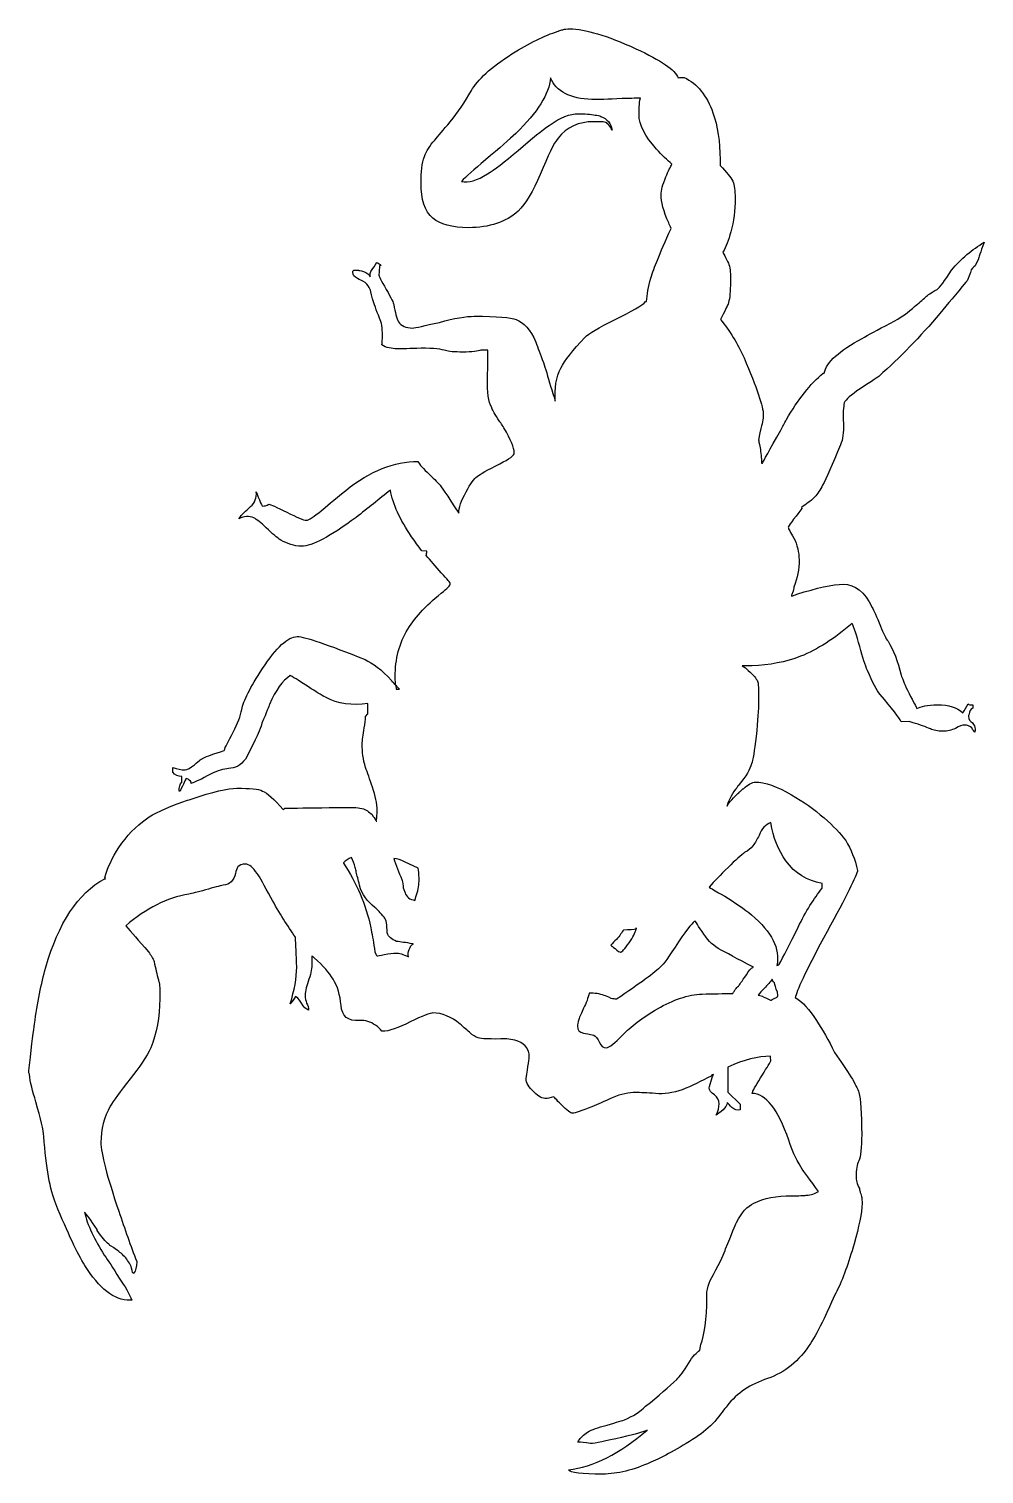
# Model space of a CAD drawing. Header units: centimetres. Extents: x -5.8 to 5.8, y -8.8 to 8.8.
import ezdxf

# ---------------------------------------------------------------- set-up
doc = ezdxf.new("R2010")
doc.units = ezdxf.units.CM
doc.header["$MEASUREMENT"] = 0
doc.layers.add('Camada 1', color=7, linetype='Continuous')

msp = doc.modelspace()

# ---------------------------------------------------------------- linework, layer by layer
at = {"layer": 'Camada 1'}
for points, knots in [([(5.60504, 5.72283), (5.62803, 5.7458), (5.63949, 5.78027), (5.66248, 5.84351), (5.66248, 5.84351), (5.67402, 5.88947), (5.69696, 5.91243), (5.71995, 5.92394), (5.71995, 5.92394), (5.71995, 5.92394), (5.76019, 6.01011), (5.76019, 6.01011), (5.76019, 6.01011), (5.76019, 6.01588), (5.78313, 6.0848), (5.82914, 6.21122), (5.82914, 6.21122), (5.6855, 6.12502), (5.54757, 6.01011), (5.43266, 5.87221), (5.43266, 5.87221), (5.34649, 5.74002), (5.28902, 5.65959), (5.25457, 5.63662), (5.25457, 5.63662), (5.17985, 5.59638), (5.13966, 5.56767), (5.11667, 5.54468), (5.11667, 5.54468), (5.07643, 5.5102), (5.03047, 5.46425), (4.97874, 5.42977), (4.97874, 5.42977), (4.91553, 5.36085), (4.81213, 5.2919), (4.68571, 5.22292), (4.68571, 5.22292), (4.52484, 5.14249), (4.40993, 5.07928), (4.34098, 5.03906), (4.34098, 5.03906), (4.05941, 4.88968), (3.91005, 4.75178), (3.87558, 4.61387), (3.87558, 4.61387), (3.87558, 4.61387), (3.86408, 4.61388), (3.86408, 4.61388), (3.86408, 4.61388), (3.70893, 4.48746), (3.55957, 4.29209), (3.41593, 4.05077), (3.41593, 4.05077), (3.39294, 3.99904), (3.36992, 3.96457), (3.34698, 3.91861), (3.34698, 3.91861), (3.20905, 3.67728), (3.13439, 3.53938), (3.12288, 3.51642), (3.12288, 3.51642), (3.12288, 3.51642), (3.11137, 3.51642), (3.11137, 3.51642), (3.11137, 3.51642), (3.11137, 3.57963), (3.10563, 3.64281), (3.09415, 3.70602), (3.09415, 3.70602), (3.08264, 3.76346), (3.07693, 3.79796), (3.07693, 3.79796), (3.07693, 3.79796), (3.07693, 3.81518), (3.08267, 3.86117), (3.10566, 3.9416), (3.10566, 3.9416), (3.12865, 4.02203), (3.13439, 4.07947), (3.13439, 4.10821), (3.13439, 4.10821), (3.13439, 4.20015), (3.05393, 4.43574), (2.89883, 4.80346), (2.89883, 4.80346), (2.81837, 4.97584), (2.72645, 5.1367), (2.61157, 5.26886), (2.61157, 5.26886), (2.66324, 5.36652), (2.69198, 5.42973), (2.70349, 5.45846), (2.70349, 5.45846), (2.72069, 5.50444), (2.73222, 5.57914), (2.73222, 5.6883), (2.73222, 5.6883), (2.73222, 5.6883), (2.73222, 5.69404), (2.73222, 5.69404), (2.73222, 5.69404), (2.73222, 5.72277), (2.73222, 5.75725), (2.73222, 5.79747), (2.73222, 5.79747), (2.73222, 5.87219), (2.72648, 5.92963), (2.69774, 5.97559), (2.69774, 5.97559), (2.68046, 6.01007), (2.66901, 6.0388), (2.65173, 6.06753), (2.65173, 6.06753), (2.64601, 6.07327), (2.64601, 6.08475), (2.6403, 6.09052), (2.6403, 6.09052), (2.68046, 6.15373), (2.7092, 6.2399), (2.7379, 6.33759), (2.7379, 6.33759), (2.77814, 6.46975), (2.78963, 6.60188), (2.78963, 6.74552), (2.78963, 6.74552), (2.78963, 6.8432), (2.78391, 6.90641), (2.7609, 6.95814), (2.7609, 6.95814), (2.73791, 7.0041), (2.68623, 7.06728), (2.60577, 7.14774), (2.60577, 7.14774), (2.60577, 7.14774), (2.60577, 7.15351), (2.60577, 7.15925), (2.60577, 7.15925), (2.60577, 7.17647), (2.60577, 7.20521), (2.60577, 7.22246), (2.60577, 7.22246), (2.60577, 7.44079), (2.57704, 7.62468), (2.51957, 7.79129), (2.51957, 7.79129), (2.4449, 7.99814), (2.32997, 8.14755), (2.1691, 8.22224), (2.1691, 8.22224), (2.1691, 8.22224), (2.11164, 8.22224), (2.11164, 8.22224), (2.11164, 8.22224), (2.11164, 8.22224), (2.09444, 8.2165), (2.09444, 8.2165), (2.09444, 8.2165), (2.05991, 8.31418), (1.88756, 8.42909), (1.57731, 8.57274), (1.57731, 8.57274), (1.22671, 8.7336), (0.95665, 8.81404), (0.77282, 8.81404), (0.77282, 8.81404), (0.73832, 8.81404), (0.70958, 8.81404), (0.68665, 8.80256), (0.68665, 8.80256), (0.66937, 8.80256), (0.65792, 8.79682), (0.64064, 8.79105), (0.64064, 8.79105), (0.6349, 8.79105), (0.6349, 8.78531), (0.62918, 8.78531), (0.62918, 8.78531), (0.46252, 8.73358), (0.27866, 8.64167), (0.06604, 8.50951), (0.06604, 8.50951), (-0.19251, 8.3429), (-0.3534, 8.19349), (-0.42807, 8.06136), (-0.42807, 8.06136), (-0.50853, 7.92343), (-0.59473, 7.79127), (-0.68662, 7.68213), (-0.68662, 7.68213), (-0.77282, 7.57868), (-0.836, 7.50401), (-0.87622, 7.45805), (-0.87622, 7.45805), (-0.93946, 7.3891), (-0.9739, 7.32012), (-1.00264, 7.25694), (-1.00264, 7.25694), (-1.03137, 7.17648), (-1.04288, 7.06731), (-1.04288, 6.93518), (-1.04288, 6.93518), (-1.04288, 6.73407), (-0.99692, 6.59043), (-0.89921, 6.50423), (-0.89921, 6.50423), (-0.81304, 6.42951), (-0.66362, 6.38932), (-0.46252, 6.38932), (-0.46252, 6.38932), (-0.20971, 6.38932), (-0.00863, 6.45824), (0.14081, 6.59043), (0.14081, 6.59043), (0.23273, 6.68237), (0.32462, 6.83173), (0.41082, 7.03858), (0.41082, 7.03858), (0.5085, 7.27417), (0.57748, 7.41781), (0.62921, 7.48102), (0.62921, 7.48102), (0.73261, 7.61892), (0.88199, 7.68213), (1.06588, 7.68213), (1.06588, 7.68213), (1.14055, 7.68213), (1.18079, 7.68213), (1.19801, 7.67636), (1.19801, 7.67636), (1.23251, 7.67062), (1.26125, 7.63612), (1.28998, 7.57868), (1.28998, 7.57868), (1.2727, 7.66485), (1.23251, 7.71661), (1.15205, 7.74531), (1.15205, 7.74531), (1.13485, 7.75679), (1.11181, 7.76253), (1.0831, 7.76253), (1.0831, 7.76253), (1.02566, 7.77404), (0.95671, 7.77975), (0.8763, 7.77975), (0.8763, 7.77975), (0.77862, 7.77975), (0.65797, 7.73379), (0.52004, 7.63611), (0.52004, 7.63611), (0.43958, 7.58441), (0.31893, 7.48098), (0.14084, 7.3316), (0.14084, 7.3316), (-0.02582, 7.18796), (-0.14644, 7.09601), (-0.23262, 7.04432), (-0.23262, 7.04432), (-0.35904, 6.96389), (-0.46249, 6.93515), (-0.54864, 6.95238), (-0.54864, 6.95238), (-0.49697, 7.00985), (-0.39926, 7.09602), (-0.25564, 7.2167), (-0.25564, 7.2167), (-0.08326, 7.36034), (0.03739, 7.46951), (0.1121, 7.53849), (0.1121, 7.53849), (0.38211, 7.79704), (0.52003, 8.02112), (0.53726, 8.21648), (0.53726, 8.21648), (0.60621, 8.04985), (0.77859, 7.96367), (1.04285, 7.95216), (1.04285, 7.95216), (1.1118, 7.95216), (1.23824, 7.95216), (1.41059, 7.96367), (1.41059, 7.96367), (1.49679, 7.96367), (1.57146, 7.96941), (1.63472, 7.96941), (1.63472, 7.96941), (1.61744, 7.90046), (1.61744, 7.82577), (1.61744, 7.7683), (1.61744, 7.7683), (1.61744, 7.64762), (1.69216, 7.50398), (1.83003, 7.34883), (1.83003, 7.34883), (1.89898, 7.27414), (1.96216, 7.21093), (2.01963, 7.16497), (2.01963, 7.16497), (2.00241, 7.13624), (1.9737, 7.0788), (1.94496, 7.00982), (1.94496, 7.00982), (1.90472, 6.91216), (1.88749, 6.84319), (1.88749, 6.79149), (1.88749, 6.79149), (1.88749, 6.70532), (1.91622, 6.59038), (1.97946, 6.44674), (1.97946, 6.44674), (1.9852, 6.42949), (1.99668, 6.4065), (2.00819, 6.37779), (2.00819, 6.37779), (1.93924, 6.22266), (1.88177, 6.09625), (1.84153, 5.99285), (1.84153, 5.99285), (1.80708, 5.91813), (1.78409, 5.8377), (1.76107, 5.77449), (1.76107, 5.77449), (1.72662, 5.66532), (1.71514, 5.57338), (1.7094, 5.48721), (1.7094, 5.48721), (1.7094, 5.48721), (1.69791, 5.48719), (1.69791, 5.48719), (1.69791, 5.48719), (1.65767, 5.44123), (1.53125, 5.37228), (1.32442, 5.26886), (1.32442, 5.26886), (1.12331, 5.17118), (1.00269, 5.09648), (0.9567, 5.0505), (0.9567, 5.0505), (0.80732, 4.89537), (0.70963, 4.76896), (0.66367, 4.67701), (0.66367, 4.67701), (0.60623, 4.56784), (0.58321, 4.42997), (0.59472, 4.27482), (0.59472, 4.27482), (0.55448, 4.40124), (0.52005, 4.51615), (0.49132, 4.61957), (0.49132, 4.61957), (0.4741, 4.66555), (0.46259, 4.71151), (0.45108, 4.74599), (0.45108, 4.74599), (0.41084, 4.84942), (0.38213, 4.92411), (0.35916, 4.99306), (0.35916, 4.99306), (0.29021, 5.14821), (0.20975, 5.23439), (0.11783, 5.26886), (0.11783, 5.26886), (0.05462, 5.29759), (-0.11201, 5.30908), (-0.39358, 5.30908), (-0.39358, 5.30908), (-0.49118, 5.30908), (-0.63485, 5.28609), (-0.81871, 5.23439), (-0.81871, 5.23439), (-1.0026, 5.19415), (-1.11179, 5.16544), (-1.14624, 5.16544), (-1.14624, 5.16544), (-1.2267, 5.16544), (-1.28417, 5.19417), (-1.31862, 5.24016), (-1.31862, 5.24016), (-1.34164, 5.28612), (-1.35886, 5.35507), (-1.37609, 5.45275), (-1.37609, 5.45275), (-1.37609, 5.46426), (-1.40482, 5.52747), (-1.46801, 5.63661), (-1.46801, 5.63661), (-1.53127, 5.74578), (-1.56001, 5.80324), (-1.56001, 5.81473), (-1.56001, 5.81473), (-1.55422, 5.86069), (-1.54847, 5.89516), (-1.54847, 5.9239), (-1.54847, 5.9239), (-1.54847, 5.9239), (-1.53127, 5.92964), (-1.53127, 5.92964), (-1.53127, 5.92964), (-1.53699, 5.93538), (-1.54278, 5.94112), (-1.54278, 5.94112), (-1.54278, 5.94112), (-1.56, 5.95263), (-1.57723, 5.95837), (-1.58297, 5.96983), (-1.58297, 5.96983), (-1.60596, 5.92387), (-1.62898, 5.89514), (-1.64044, 5.87791), (-1.64044, 5.87791), (-1.66343, 5.84343), (-1.66915, 5.8147), (-1.66343, 5.79174), (-1.66343, 5.79174), (-1.67494, 5.81471), (-1.70367, 5.8377), (-1.74389, 5.85492), (-1.74389, 5.85492), (-1.78408, 5.86643), (-1.80707, 5.86643), (-1.80707, 5.87217), (-1.80707, 5.87217), (-1.80707, 5.87217), (-1.86452, 5.87216), (-1.86452, 5.87216), (-1.86452, 5.87216), (-1.87603, 5.86642), (-1.87603, 5.85491), (-1.87603, 5.84343), (-1.87603, 5.84343), (-1.87603, 5.8147), (-1.85883, 5.79173), (-1.81859, 5.76871), (-1.81859, 5.76871), (-1.79557, 5.75723), (-1.76112, 5.73998), (-1.72659, 5.72275), (-1.72659, 5.72275), (-1.69786, 5.69402), (-1.67492, 5.66528), (-1.66341, 5.63655), (-1.66341, 5.63655), (-1.66341, 5.63655), (-1.6519, 5.59631), (-1.63468, 5.52164), (-1.63468, 5.52164), (-1.61746, 5.46417), (-1.58872, 5.38374), (-1.54848, 5.28605), (-1.54848, 5.28605), (-1.52549, 5.23435), (-1.51403, 5.16537), (-1.51403, 5.07348), (-1.51403, 5.07348), (-1.51403, 5.0275), (-1.51977, 4.98728), (-1.51977, 4.95857), (-1.51977, 4.95857), (-1.46802, 4.92409), (-1.40483, 4.91259), (-1.33017, 4.91259), (-1.33017, 4.91259), (-1.2727, 4.91259), (-1.18073, 4.91259), (-1.04289, 4.91836), (-1.04289, 4.91836), (-0.88774, 4.91836), (-0.78434, 4.90685), (-0.7441, 4.88963), (-0.7441, 4.88963), (-0.70962, 4.87812), (-0.63491, 4.87241), (-0.53148, 4.87241), (-0.53148, 4.87241), (-0.42237, 4.87241), (-0.34188, 4.88389), (-0.31317, 4.89538), (-0.31317, 4.89538), (-0.31317, 4.89538), (-0.22696, 4.89537), (-0.22696, 4.89537), (-0.22696, 4.89537), (-0.22696, 4.83216), (-0.22696, 4.71725), (-0.23268, 4.54488), (-0.23268, 4.54488), (-0.23268, 4.38401), (-0.22122, 4.26334), (-0.18101, 4.19439), (-0.18101, 4.19439), (-0.17524, 4.17717), (-0.15228, 4.13692), (-0.10634, 4.05649), (-0.10634, 4.05649), (-0.08335, 4.02776), (-0.06033, 3.99328), (-0.0316, 3.94732), (-0.0316, 3.94732), (0.05457, 3.80368), (0.09474, 3.70023), (0.09474, 3.64278), (0.09474, 3.64278), (0.09474, 3.61405), (0.0373, 3.56809), (-0.08335, 3.51062), (-0.08335, 3.51062), (-0.23271, 3.43019), (-0.32468, 3.3842), (-0.35913, 3.35547), (-0.35913, 3.35547), (-0.39366, 3.32676), (-0.43959, 3.2693), (-0.49126, 3.16587), (-0.49126, 3.16587), (-0.55452, 3.05673), (-0.58326, 2.97053), (-0.58326, 2.90732), (-0.58326, 2.90732), (-0.7269, 3.1314), (-0.80731, 3.2463), (-0.81879, 3.25781), (-0.81879, 3.25781), (-0.81879, 3.25781), (-0.81879, 3.25781), (-0.81879, 3.25781), (-0.81879, 3.25781), (-0.8303, 3.27503), (-0.87054, 3.30951), (-0.94521, 3.3842), (-0.94521, 3.3842), (-1.01416, 3.44741), (-1.06012, 3.49911), (-1.08314, 3.53935), (-1.08314, 3.53935), (-1.36466, 3.53935), (-1.66345, 3.42444), (-1.96224, 3.18311), (-1.96224, 3.18311), (-2.10588, 3.0682), (-2.20931, 2.982), (-2.26103, 2.93604), (-2.26103, 2.93604), (-2.3472, 2.86709), (-2.41041, 2.82113), (-2.44484, 2.82113), (-2.44484, 2.82113), (-2.47357, 2.82113), (-2.55403, 2.85561), (-2.68045, 2.91881), (-2.68045, 2.91881), (-2.81258, 2.98199), (-2.88156, 3.01647), (-2.89878, 3.01647), (-2.89878, 3.01647), (-2.92751, 2.99925), (-2.95622, 2.9935), (-2.97345, 2.9935), (-2.97345, 2.9935), (-2.98496, 2.9935), (-2.99647, 3.01647), (-3.01369, 3.06819), (-3.01369, 3.06819), (-3.03671, 3.11417), (-3.04817, 3.14865), (-3.05393, 3.16587), (-3.05393, 3.16587), (-3.04816, 3.09692), (-3.07115, 3.03374), (-3.12288, 2.98775), (-3.12288, 2.98775), (-3.15733, 2.95902), (-3.18035, 2.93602), (-3.19757, 2.91883), (-3.19757, 2.91883), (-3.2263, 2.89581), (-3.24927, 2.86708), (-3.26652, 2.83837), (-3.26652, 2.83837), (-3.20328, 2.87285), (-3.1401, 2.87285), (-3.08263, 2.84988), (-3.08263, 2.84988), (-3.04813, 2.82689), (-2.99646, 2.79241), (-2.93322, 2.7292), (-2.93322, 2.7292), (-2.85855, 2.65451), (-2.80109, 2.60852), (-2.75513, 2.57982), (-2.75513, 2.57982), (-2.67467, 2.53386), (-2.59426, 2.50513), (-2.50229, 2.50513), (-2.50229, 2.50513), (-2.37592, 2.50513), (-2.15182, 2.62004), (-1.8358, 2.85562), (-1.8358, 2.85562), (-1.69216, 2.96479), (-1.55423, 3.0797), (-1.41636, 3.18886), (-1.41636, 3.18886), (-1.38763, 3.01648), (-1.30145, 2.82688), (-1.15781, 2.62003), (-1.15781, 2.62003), (-1.11757, 2.56256), (-1.07735, 2.50512), (-1.03142, 2.44765), (-1.03142, 2.44765), (-1.03142, 2.44765), (-0.97395, 2.44191), (-0.97395, 2.44191), (-0.97395, 2.44191), (-0.97395, 2.41894), (-0.97395, 2.40743), (-0.97967, 2.39021), (-0.97967, 2.39021), (-0.928, 2.33274), (-0.86476, 2.25805), (-0.79586, 2.17759), (-0.79586, 2.17759), (-0.72112, 2.1029), (-0.68667, 2.05694), (-0.68667, 2.04546), (-0.68667, 2.04546), (-0.68667, 2.02824), (-0.72112, 1.98799), (-0.79586, 1.93055), (-0.79586, 1.93055), (-0.89926, 1.84435), (-0.97967, 1.7754), (-1.0257, 1.7237), (-1.0257, 1.7237), (-1.0946, 1.64901), (-1.15207, 1.57432), (-1.20379, 1.49386), (-1.20379, 1.49386), (-1.30719, 1.32148), (-1.35892, 1.12614), (-1.35892, 0.91352), (-1.35892, 0.91352), (-1.35892, 0.91352), (-1.35315, 0.81009), (-1.35315, 0.81009), (-1.35315, 0.81009), (-1.34169, 0.79858), (-1.32442, 0.78136), (-1.30719, 0.75839), (-1.30719, 0.75839), (-1.30719, 0.75839), (-1.34744, 0.75843), (-1.34744, 0.75843), (-1.34744, 0.75843), (-1.34744, 0.7814), (-1.35318, 0.79865), (-1.35318, 0.81013), (-1.35318, 0.81013), (-1.35318, 0.81013), (-1.37046, 0.82735), (-1.37046, 0.82735), (-1.37046, 0.82735), (-1.37618, 0.83312), (-1.37618, 0.83886), (-1.38192, 0.83886), (-1.38192, 0.83886), (-1.38192, 0.83886), (-1.38192, 0.8446), (-1.38192, 0.8446), (-1.38192, 0.8446), (-1.38769, 0.85034), (-1.39917, 0.85608), (-1.40491, 0.86182), (-1.40491, 0.86182), (-1.40491, 0.86759), (-1.40491, 0.86759), (-1.40491, 0.86759), (-1.40491, 0.86759), (-1.52556, 0.99972), (-1.63475, 1.08018), (-1.72664, 1.1204), (-1.72664, 1.1204), (-2.18059, 1.30429), (-2.46216, 1.40194), (-2.55405, 1.40194), (-2.55405, 1.40194), (-2.66899, 1.40194), (-2.80691, 1.26978), (-2.97926, 1.01123), (-2.97926, 1.01123), (-3.12864, 0.78139), (-3.2091, 0.61478), (-3.23204, 0.51133), (-3.23204, 0.51133), (-3.24355, 0.43664), (-3.28379, 0.34472), (-3.33547, 0.23555), (-3.33547, 0.23555), (-3.39871, 0.12064), (-3.43315, 0.05166), (-3.44466, 0.01147), (-3.44466, 0.01147), (-3.57108, -0.02877), (-3.65728, -0.05745), (-3.70321, -0.08047), (-3.70321, -0.08047), (-3.71472, -0.08619), (-3.74917, -0.1092), (-3.80661, -0.16093), (-3.80661, -0.16093), (-3.85836, -0.20112), (-3.89858, -0.22411), (-3.92152, -0.22411), (-3.92152, -0.22411), (-3.96748, -0.22411), (-4.0192, -0.2126), (-4.07096, -0.19538), (-4.07096, -0.19538), (-4.07096, -0.19538), (-4.07096, -0.25285), (-4.07096, -0.25285), (-4.07096, -0.25285), (-4.04794, -0.2873), (-4.00772, -0.30458), (-3.96177, -0.30458), (-3.96177, -0.30458), (-3.96177, -0.30458), (-3.96177, -0.37348), (-3.96177, -0.37348), (-3.96177, -0.37348), (-3.98479, -0.39647), (-3.99622, -0.43672), (-3.99622, -0.48267), (-3.99622, -0.48267), (-3.99622, -0.48267), (-3.98476, -0.48265), (-3.98476, -0.48265), (-3.98476, -0.48265), (-3.93875, -0.39645), (-3.91581, -0.33901), (-3.91002, -0.3275), (-3.91002, -0.3275), (-3.8928, -0.33329), (-3.87557, -0.33904), (-3.85835, -0.36203), (-3.85835, -0.36203), (-3.85256, -0.36775), (-3.84684, -0.37349), (-3.84684, -0.39076), (-3.84684, -0.39076), (-3.80088, -0.37348), (-3.72619, -0.33903), (-3.61128, -0.27582), (-3.61128, -0.27582), (-3.52511, -0.22984), (-3.45036, -0.21258), (-3.39289, -0.20687), (-3.39289, -0.20687), (-3.31248, -0.20687), (-3.24353, -0.16663), (-3.18607, -0.09196), (-3.18607, -0.09196), (-3.18607, -0.09196), (-3.07688, 0.12066), (-3.07688, 0.12066), (-3.07688, 0.12066), (-3.04817, 0.1781), (-3.0137, 0.25279), (-2.98496, 0.34474), (-2.98496, 0.34474), (-2.92752, 0.48261), (-2.89879, 0.55733), (-2.89304, 0.57458), (-2.89304, 0.57458), (-2.81832, 0.74696), (-2.73212, 0.86763), (-2.6402, 0.92507), (-2.6402, 0.92507), (-2.58273, 0.89634), (-2.50807, 0.85038), (-2.41607, 0.7872), (-2.41607, 0.7872), (-2.32415, 0.72973), (-2.261, 0.68952), (-2.20927, 0.66078), (-2.20927, 0.66078), (-2.05989, 0.58035), (-1.88174, 0.55735), (-1.69214, 0.58609), (-1.69214, 0.58609), (-1.69214, 0.58609), (-1.69214, 0.45967), (-1.69214, 0.45967), (-1.69214, 0.45967), (-1.69214, 0.45967), (-1.72087, 0.42519), (-1.72087, 0.42519), (-1.72087, 0.42519), (-1.72087, 0.38497), (-1.72659, 0.33902), (-1.73807, 0.28729), (-1.73807, 0.28729), (-1.73807, 0.28729), (-1.73807, 0.28729), (-1.73807, 0.28729), (-1.73807, 0.28729), (-1.74961, 0.20112), (-1.76109, 0.13791), (-1.76109, 0.08618), (-1.76109, 0.08618), (-1.76109, 0.00001), (-1.74958, -0.09765), (-1.72085, -0.19536), (-1.72085, -0.19536), (-1.69783, -0.25283), (-1.6691, -0.33903), (-1.63465, -0.43669), (-1.63465, -0.43669), (-1.6002, -0.54012), (-1.57718, -0.63203), (-1.57718, -0.72397), (-1.57718, -0.72397), (-1.57718, -0.76421), (-1.58292, -0.80438), (-1.58869, -0.84462), (-1.58869, -0.84462), (-1.58869, -0.85041), (-1.58869, -0.85041), (-1.58292, -0.85041), (-1.58292, -0.85041), (-1.58292, -0.85041), (-1.58869, -0.85042), (-1.58869, -0.85042), (-1.58869, -0.85042), (-1.58869, -0.85042), (-1.58869, -0.85042), (-1.58869, -0.84463), (-1.58869, -0.84463), (-1.60591, -0.8159), (-1.62893, -0.79296), (-1.64039, -0.76996), (-1.64039, -0.76996), (-1.66338, -0.75274), (-1.67489, -0.74123), (-1.69783, -0.724), (-1.69783, -0.724), (-1.73236, -0.70101), (-1.78983, -0.68376), (-1.86449, -0.68376), (-1.86449, -0.68376), (-1.89322, -0.68376), (-1.99091, -0.68376), (-2.16328, -0.68376), (-2.16328, -0.68376), (-2.41035, -0.6895), (-2.59421, -0.6895), (-2.70335, -0.6895), (-2.70335, -0.6895), (-2.70335, -0.6895), (-2.72634, -0.70678), (-2.72634, -0.70678), (-2.72634, -0.70678), (-2.83553, -0.58036), (-2.92173, -0.50564), (-2.9792, -0.48265), (-2.9792, -0.48265), (-3.02513, -0.45392), (-3.13427, -0.4482), (-3.28945, -0.4482), (-3.28945, -0.4482), (-3.39864, -0.4482), (-3.58253, -0.48839), (-3.84679, -0.58033), (-3.84679, -0.58033), (-3.88124, -0.59184), (-3.90997, -0.59755), (-3.93871, -0.60906), (-3.93871, -0.60906), (-4.16281, -0.68947), (-4.3122, -0.75844), (-4.39266, -0.82165), (-4.39266, -0.82165), (-4.52479, -0.91357), (-4.63399, -1.02847), (-4.73167, -1.17212), (-4.73167, -1.17212), (-4.81208, -1.29277), (-4.86952, -1.41919), (-4.90405, -1.53986), (-4.90405, -1.53986), (-4.90405, -1.53986), (-4.89254, -1.55132), (-4.89254, -1.55132), (-4.89254, -1.55132), (-4.89826, -1.55132), (-4.90405, -1.55132), (-4.90405, -1.55132), (-4.90405, -1.55132), (-5.2315, -1.72946), (-5.46711, -2.09144), (-5.62229, -2.63156), (-5.62229, -2.63156), (-5.67973, -2.8327), (-5.72569, -3.06251), (-5.76014, -3.32678), (-5.76014, -3.32678), (-5.77165, -3.38996), (-5.78887, -3.55662), (-5.82338, -3.82668), (-5.82338, -3.82668), (-5.82338, -3.83242), (-5.82338, -3.83242), (-5.82338, -3.83242), (-5.82338, -3.83242), (-5.82338, -3.85541), (-5.8291, -3.87835), (-5.8291, -3.90137), (-5.8291, -3.90137), (-5.8291, -3.91288), (-5.8291, -3.9301), (-5.82338, -3.93582), (-5.82338, -3.93582), (-5.81187, -4.0335), (-5.78314, -4.1427), (-5.74292, -4.27483), (-5.74292, -4.27483), (-5.68545, -4.48165), (-5.651, -4.61958), (-5.64524, -4.69427), (-5.64524, -4.69427), (-5.6223, -5.07352), (-5.57055, -5.34933), (-5.5016, -5.51591), (-5.5016, -5.51591), (-5.35222, -5.87797), (-5.23731, -6.12501), (-5.14536, -6.26865), (-5.14536, -6.26865), (-4.97298, -6.55017), (-4.78915, -6.69378), (-4.59378, -6.69378), (-4.59378, -6.69378), (-4.59378, -6.69378), (-4.57076, -6.6938), (-4.57076, -6.6938), (-4.57076, -6.6938), (-4.60529, -6.61339), (-4.65696, -6.52142), (-4.72591, -6.42382), (-4.72591, -6.42382), (-4.80637, -6.2974), (-4.86381, -6.20541), (-4.9098, -6.14222), (-4.9098, -6.14222), (-4.96724, -6.0503), (-5.01899, -5.95836), (-5.05916, -5.87216), (-5.05916, -5.87216), (-5.10517, -5.77448), (-5.1339, -5.69407), (-5.15113, -5.61938), (-5.15113, -5.61938), (-5.12811, -5.6366), (-5.07644, -5.7113), (-4.99598, -5.83192), (-4.99598, -5.83192), (-4.99598, -5.83771), (-4.99598, -5.83771), (-4.99598, -5.84343), (-4.99598, -5.84343), (-4.93851, -5.92389), (-4.89255, -5.98136), (-4.85234, -6.01009), (-4.85234, -6.01009), (-4.84662, -6.0216), (-4.83512, -6.02731), (-4.82361, -6.03303), (-4.82361, -6.03303), (-4.74892, -6.08476), (-4.70296, -6.11923), (-4.68571, -6.13651), (-4.68571, -6.13651), (-4.65126, -6.17096), (-4.61681, -6.21118), (-4.59379, -6.25716), (-4.59379, -6.25716), (-4.57657, -6.28589), (-4.57077, -6.32034), (-4.56506, -6.35484), (-4.56506, -6.35484), (-4.56506, -6.35484), (-4.54784, -6.36635), (-4.54784, -6.36635), (-4.54784, -6.36635), (-4.52482, -6.33762), (-4.51334, -6.28589), (-4.51334, -6.22268), (-4.51334, -6.22268), (-4.58808, -6.02731), (-4.65698, -5.82623), (-4.73173, -5.60789), (-4.73173, -5.60789), (-4.87537, -5.18268), (-4.95006, -4.90116), (-4.95006, -4.76898), (-4.95006, -4.76898), (-4.95006, -4.61388), (-4.90982, -4.45873), (-4.83515, -4.32657), (-4.83515, -4.32657), (-4.80062, -4.26333), (-4.72024, -4.15419), (-4.5938, -3.99327), (-4.5938, -3.99327), (-4.47889, -3.8496), (-4.39269, -3.72326), (-4.34096, -3.61407), (-4.34096, -3.61407), (-4.27206, -3.44169), (-4.23182, -3.24058), (-4.23182, -3.01648), (-4.23182, -3.01648), (-4.23182, -2.90154), (-4.23182, -2.83839), (-4.23754, -2.82114), (-4.23754, -2.82114), (-4.24331, -2.80963), (-4.24331, -2.79815), (-4.24905, -2.78664), (-4.24905, -2.78664), (-4.26627, -2.71774), (-4.2835, -2.64297), (-4.3008, -2.56256), (-4.3008, -2.56256), (-4.31226, -2.52232), (-4.34096, -2.48789), (-4.3697, -2.44186), (-4.3697, -2.44186), (-4.4904, -2.30401), (-4.58232, -2.20059), (-4.64555, -2.12587), (-4.64555, -2.12587), (-4.39843, -1.9133), (-4.14565, -1.78112), (-3.87559, -1.74093), (-3.87559, -1.74093), (-3.84688, -1.72942), (-3.77219, -1.71794), (-3.67448, -1.6892), (-3.67448, -1.6892), (-3.57105, -1.66047), (-3.5021, -1.63747), (-3.45615, -1.63173), (-3.45615, -1.63173), (-3.37569, -1.62022), (-3.32973, -1.57426), (-3.30674, -1.48809), (-3.30674, -1.48809), (-3.30102, -1.45361), (-3.28952, -1.42488), (-3.27801, -1.40763), (-3.27801, -1.40763), (-3.26079, -1.38466), (-3.22634, -1.37315), (-3.18609, -1.37315), (-3.18609, -1.37315), (-3.14013, -1.37315), (-3.09417, -1.41339), (-3.04245, -1.48809), (-3.04245, -1.48809), (-3.01372, -1.52833), (-2.95625, -1.63173), (-2.87579, -1.78109), (-2.87579, -1.78109), (-2.77239, -1.97074), (-2.66899, -2.13161), (-2.57708, -2.26377), (-2.57708, -2.26377), (-2.57129, -2.35569), (-2.56554, -2.47636), (-2.5598, -2.63149), (-2.5598, -2.63149), (-2.5598, -2.75786), (-2.58853, -2.91303), (-2.64026, -3.07964), (-2.64026, -3.07964), (-2.61153, -3.04514), (-2.58853, -3.0164), (-2.57708, -2.98767), (-2.57708, -2.98767), (-2.5598, -2.99346), (-2.53684, -3.0164), (-2.50234, -3.06813), (-2.50234, -3.06813), (-2.47361, -3.11986), (-2.44487, -3.14282), (-2.41614, -3.15433), (-2.41614, -3.15433), (-2.41614, -3.1256), (-2.42193, -3.09686), (-2.43916, -3.06813), (-2.43916, -3.06813), (-2.45067, -3.0394), (-2.45636, -3.01066), (-2.45636, -2.97045), (-2.45636, -2.97045), (-2.45636, -2.91878), (-2.43916, -2.85554), (-2.41043, -2.77513), (-2.41043, -2.77513), (-2.3817, -2.70039), (-2.37595, -2.6372), (-2.37595, -2.58548), (-2.37595, -2.58548), (-2.37595, -2.58548), (-2.37595, -2.49356), (-2.37595, -2.49356), (-2.37595, -2.49356), (-2.36444, -2.49928), (-2.35296, -2.51076), (-2.34722, -2.51655), (-2.34722, -2.51655), (-2.23803, -2.61418), (-2.15757, -2.70036), (-2.11738, -2.7751), (-2.11738, -2.7751), (-2.05994, -2.86702), (-2.03121, -2.97042), (-2.01972, -3.09683), (-2.01972, -3.09683), (-2.00818, -3.22896), (-1.93352, -3.29222), (-1.79559, -3.28069), (-1.79559, -3.28069), (-1.72092, -3.27492), (-1.65772, -3.29791), (-1.60027, -3.33816), (-1.60027, -3.33816), (-1.56574, -3.3611), (-1.5428, -3.38412), (-1.51981, -3.41285), (-1.51981, -3.41285), (-1.43361, -3.41285), (-1.31867, -3.37261), (-1.17506, -3.29791), (-1.17506, -3.29791), (-1.02568, -3.22324), (-0.92799, -3.18872), (-0.89926, -3.18872), (-0.89926, -3.18872), (-0.78435, -3.18872), (-0.67516, -3.23473), (-0.56602, -3.32665), (-0.56602, -3.32665), (-0.53729, -3.34964), (-0.49707, -3.38412), (-0.45108, -3.42433), (-0.45108, -3.42433), (-0.41084, -3.46457), (-0.37636, -3.4818), (-0.34763, -3.49328), (-0.34763, -3.49328), (-0.31318, -3.50474), (-0.19825, -3.5105), (0.00284, -3.50474), (0.00284, -3.50474), (0.14651, -3.52202), (0.23268, -3.56221), (0.26139, -3.64267), (0.26139, -3.64267), (0.2729, -3.65987), (0.27861, -3.68291), (0.27861, -3.70585), (0.27861, -3.70585), (0.27861, -3.74038), (0.26139, -3.83804), (0.23837, -3.98742), (0.23837, -3.98742), (0.23837, -4.03917), (0.27287, -4.09661), (0.33603, -4.15408), (0.33603, -4.15408), (0.3935, -4.21155), (0.43946, -4.23449), (0.48544, -4.23449), (0.48544, -4.23449), (0.49692, -4.23449), (0.5314, -4.22298), (0.57738, -4.21155), (0.57738, -4.21155), (0.57738, -4.21155), (0.60611, -4.246), (0.6693, -4.30915), (0.6693, -4.30915), (0.73825, -4.3781), (0.78421, -4.41263), (0.80723, -4.41263), (0.80723, -4.41263), (0.83596, -4.41263), (0.91642, -4.3839), (1.04276, -4.33217), (1.04276, -4.33217), (1.11171, -4.30344), (1.19217, -4.26899), (1.28988, -4.22298), (1.28988, -4.22298), (1.39902, -4.17702), (1.4967, -4.1598), (1.57716, -4.1598), (1.57716, -4.1598), (1.63463, -4.1598), (1.71503, -4.16552), (1.81843, -4.17131), (1.81843, -4.17131), (1.92188, -4.18282), (2.03102, -4.16552), (2.14596, -4.12535), (2.14596, -4.12535), (2.26087, -4.07934), (2.3758, -4.0219), (2.49648, -3.95869), (2.49648, -3.95869), (2.49648, -3.95869), (2.50222, -3.95297), (2.50222, -3.95297), (2.50222, -3.95297), (2.50794, -3.94718), (2.51942, -3.94146), (2.52521, -3.94146), (2.52521, -3.94146), (2.51942, -3.94718), (2.51942, -3.95297), (2.51942, -3.95866), (2.51942, -3.95866), (2.51942, -3.95866), (2.51942, -3.95866), (2.5137, -3.9644), (2.5137, -3.9644), (2.49068, -4.04486), (2.47346, -4.0851), (2.47346, -4.10233), (2.47346, -4.10233), (2.47346, -4.13106), (2.49645, -4.1598), (2.53664, -4.1885), (2.53664, -4.1885), (2.57688, -4.21723), (2.59411, -4.25171), (2.59411, -4.29769), (2.59411, -4.29769), (2.59411, -4.33788), (2.58265, -4.38389), (2.55963, -4.43556), (2.55963, -4.43556), (2.65155, -4.37238), (2.69756, -4.32065), (2.69179, -4.28043), (2.69179, -4.28043), (2.73203, -4.32067), (2.74923, -4.33787), (2.74923, -4.34367), (2.74923, -4.34367), (2.78376, -4.36661), (2.81818, -4.37812), (2.85266, -4.3724), (2.85266, -4.3724), (2.85266, -4.3724), (2.85266, -4.30345), (2.85266, -4.30345), (2.85266, -4.30345), (2.85266, -4.30345), (2.70328, -4.15407), (2.70328, -4.15407), (2.70328, -4.15407), (2.70328, -4.15407), (2.70328, -3.84948), (2.70328, -3.84948), (2.70328, -3.84948), (2.89865, -3.75756), (3.07102, -3.71735), (3.22041, -3.71735), (3.22041, -3.71735), (3.22041, -3.72886), (3.22613, -3.75188), (3.22613, -3.77482), (3.22613, -3.77482), (3.22613, -3.77482), (3.22613, -3.77482), (3.22613, -3.77482), (3.22613, -3.77482), (3.20891, -3.80932), (3.16295, -3.87822), (3.09979, -3.9817), (3.09979, -3.9817), (3.03653, -4.0793), (3.00779, -4.14257), (2.99631, -4.1713), (2.99631, -4.1713), (3.16869, -4.1713), (3.31233, -4.3609), (3.44451, -4.7401), (3.44451, -4.7401), (3.47899, -4.85501), (3.53071, -4.9642), (3.59389, -5.06763), (3.59389, -5.06763), (3.63413, -5.13087), (3.7088, -5.2285), (3.80648, -5.3664), (3.80648, -5.3664), (3.76624, -5.39513), (3.72031, -5.40664), (3.65707, -5.41236), (3.65707, -5.41236), (3.62834, -5.41815), (3.5709, -5.41815), (3.47901, -5.41815), (3.47901, -5.41815), (3.30092, -5.41815), (3.13997, -5.44688), (3.01932, -5.51007), (3.01932, -5.51007), (2.93886, -5.54452), (2.86994, -5.62498), (2.80673, -5.7456), (2.80673, -5.7456), (2.78951, -5.77433), (2.74926, -5.88353), (2.6746, -6.06741), (2.6746, -6.06741), (2.66309, -6.11334), (2.61142, -6.22254), (2.52522, -6.37766), (2.52522, -6.37766), (2.46775, -6.47534), (2.43902, -6.57303), (2.44476, -6.65923), (2.44476, -6.65923), (2.44476, -6.92929), (2.41603, -7.11889), (2.37007, -7.23383), (2.37007, -7.23383), (2.37007, -7.23383), (2.35856, -7.30278), (2.35856, -7.30278), (2.35856, -7.30278), (2.32411, -7.32572), (2.27239, -7.37745), (2.22063, -7.46365), (2.22063, -7.46365), (2.16319, -7.55557), (2.11723, -7.62452), (2.07699, -7.65902), (2.07699, -7.65902), (1.98507, -7.74522), (1.85866, -7.86013), (1.69779, -7.98649), (1.69779, -7.98649), (1.62884, -8.05544), (1.54264, -8.10719), (1.43924, -8.15315), (1.43924, -8.15315), (1.39331, -8.16466), (1.31282, -8.19339), (1.18069, -8.22782), (1.18069, -8.22782), (1.08877, -8.25655), (1.01403, -8.27955), (0.97387, -8.31402), (0.97387, -8.31402), (0.92789, -8.34275), (0.89341, -8.38297), (0.87042, -8.42321), (0.87042, -8.42321), (0.91066, -8.42321), (0.95662, -8.42893), (1.02557, -8.44043), (1.02557, -8.44043), (1.08301, -8.44043), (1.20943, -8.4117), (1.40482, -8.36574), (1.40482, -8.36574), (1.5772, -8.3255), (1.6806, -8.29679), (1.71507, -8.27954), (1.71507, -8.27954), (1.3818, -8.56108), (1.06007, -8.72769), (0.75548, -8.76217), (0.75548, -8.76217), (0.7785, -8.79667), (0.91643, -8.8139), (1.17498, -8.8139), (1.17498, -8.8139), (1.35304, -8.8139), (1.55418, -8.76217), (1.76098, -8.67026), (1.76098, -8.67026), (1.91039, -8.60705), (2.0943, -8.5036), (2.31264, -8.36572), (2.31264, -8.36572), (2.39881, -8.30825), (2.47351, -8.24502), (2.54248, -8.17033), (2.54248, -8.17033), (2.61143, -8.08416), (2.66313, -8.02097), (2.69186, -7.98073), (2.69186, -7.98073), (2.81256, -7.8256), (2.97912, -7.71646), (3.18602, -7.64749), (3.18602, -7.64749), (3.39856, -7.57854), (3.57096, -7.4349), (3.70886, -7.22228), (3.70886, -7.22228), (3.76061, -7.14761), (3.81229, -7.04422), (3.87552, -6.91777), (3.87552, -6.91777), (3.97315, -6.69944), (4.0249, -6.59024), (4.03062, -6.58453), (4.03062, -6.58453), (4.10534, -6.43512), (4.17426, -6.23978), (4.24321, -6.00414), (4.24321, -6.00414), (4.30068, -5.79734), (4.33518, -5.63068), (4.34089, -5.51003), (4.34089, -5.51003), (4.34089, -5.51003), (4.34089, -5.50429), (4.34089, -5.50429), (4.34089, -5.50429), (4.34089, -5.4813), (4.33515, -5.46405), (4.33515, -5.44105), (4.33515, -5.44105), (4.32938, -5.42383), (4.32938, -5.40081), (4.3179, -5.37787), (4.3179, -5.37787), (4.31216, -5.36633), (4.31216, -5.34914), (4.30642, -5.33191), (4.30642, -5.33191), (4.27771, -5.27444), (4.26618, -5.22272), (4.26618, -5.18827), (4.26618, -5.18827), (4.26618, -5.10207), (4.27772, -5.03312), (4.30066, -4.99288), (4.30066, -4.99288), (4.32365, -4.94115), (4.33516, -4.83201), (4.33516, -4.67115), (4.33516, -4.67115), (4.33516, -4.4068), (4.32365, -4.24022), (4.30066, -4.15976), (4.30066, -4.15976), (4.27193, -4.06782), (4.16853, -3.90121), (4.00187, -3.67137), (4.00187, -3.67137), (3.93297, -3.52199), (3.85249, -3.38977), (3.78354, -3.28063), (3.78354, -3.28063), (3.69734, -3.1485), (3.61116, -3.05079), (3.53076, -3.00485), (3.53076, -3.00485), (3.53076, -3.00485), (3.52499, -3.00485), (3.52499, -3.00485), (3.52499, -3.00485), (3.52499, -3.00485), (3.52499, -3.00485), (3.52499, -3.00485), (3.52499, -3.00485), (3.5365, -2.92439), (3.65141, -2.68306), (3.86974, -2.27513), (3.86974, -2.27513), (4.11107, -1.83267), (4.25471, -1.55689), (4.28344, -1.45921), (4.28344, -1.45921), (4.28344, -1.45347), (4.28344, -1.45347), (4.28344, -1.45347), (4.28344, -1.45347), (4.25471, -1.30983), (4.20298, -1.18915), (4.1398, -1.08573), (4.1398, -1.08573), (4.07659, -0.99956), (3.99042, -0.90767), (3.87551, -0.80995), (3.87551, -0.80995), (3.75481, -0.70655), (3.62267, -0.60884), (3.47906, -0.52838), (3.47906, -0.52838), (3.30097, -0.42495), (3.15153, -0.37323), (3.0366, -0.37323), (3.0366, -0.37323), (3.0366, -0.37323), (3.0366, -0.37323), (3.0366, -0.37323), (3.0366, -0.37323), (2.99636, -0.37323), (2.9504, -0.40196), (2.89296, -0.45369), (2.89296, -0.45369), (2.88722, -0.45369), (2.88145, -0.45943), (2.88145, -0.45943), (2.88145, -0.45943), (2.87571, -0.4652), (2.87571, -0.4652), (2.87571, -0.4652), (2.87571, -0.4652), (2.8642, -0.47671), (2.85272, -0.48242), (2.84698, -0.49393), (2.84698, -0.49393), (2.84698, -0.49393), (2.84125, -0.49392), (2.84125, -0.49392), (2.84125, -0.49392), (2.84125, -0.49392), (2.84125, -0.49392), (2.84125, -0.49392), (2.84125, -0.49392), (2.83546, -0.50543), (2.83546, -0.50543), (2.82397, -0.51114), (2.82397, -0.51114), (2.74356, -0.5916), (2.6976, -0.64327), (2.69184, -0.66627), (2.69184, -0.66627), (2.70335, -0.60303), (2.74357, -0.53988), (2.79524, -0.45942), (2.79524, -0.45942), (2.79524, -0.45942), (2.80103, -0.45368), (2.80103, -0.45368), (2.80103, -0.45368), (2.81254, -0.44796), (2.81823, -0.43069), (2.82397, -0.41923), (2.82397, -0.41923), (2.82974, -0.41923), (2.83548, -0.41344), (2.83548, -0.41344), (2.83548, -0.41344), (2.83548, -0.41344), (2.83548, -0.40772), (2.83548, -0.40772), (2.83548, -0.40772), (2.83548, -0.40772), (2.84127, -0.40193), (2.84127, -0.40193), (2.84127, -0.40193), (2.92168, -0.3043), (2.9734, -0.21812), (2.99065, -0.14915), (2.99065, -0.14915), (3.00785, -0.10891), (3.0251, 0.006), (3.04809, 0.18415), (3.04809, 0.18415), (3.06531, 0.37949), (3.07682, 0.51739), (3.07682, 0.60934), (3.07682, 0.60934), (3.07682, 0.67829), (3.07682, 0.72425), (3.07682, 0.75298), (3.07682, 0.75298), (3.07682, 0.79322), (3.0711, 0.82765), (3.06531, 0.85638), (3.06531, 0.85638), (3.04809, 0.89086), (3.01364, 0.9311), (2.95037, 0.98857), (2.95037, 0.98857), (2.92743, 1.01154), (2.90444, 1.02879), (2.8757, 1.04601), (2.8757, 1.04601), (2.92166, 1.04601), (2.9619, 1.04601), (2.99635, 1.04601), (2.99635, 1.04601), (3.20894, 1.05178), (3.40434, 1.09197), (3.58822, 1.16092), (3.58822, 1.16092), (3.79502, 1.24138), (4.00187, 1.37925), (4.22026, 1.56314), (4.22026, 1.56314), (4.23748, 1.51716), (4.27193, 1.4195), (4.31218, 1.2816), (4.31218, 1.2816), (4.34663, 1.14941), (4.38113, 1.04601), (4.4041, 0.98855), (4.4041, 0.98855), (4.47305, 0.83917), (4.51904, 0.74146), (4.55925, 0.6955), (4.55925, 0.6955), (4.70866, 0.52312), (4.79484, 0.41396), (4.8178, 0.36226), (4.8178, 0.36226), (4.8178, 0.36226), (4.91546, 0.36798), (4.91546, 0.36798), (4.91546, 0.36798), (4.93268, 0.36226), (4.94419, 0.3565), (4.96142, 0.35076), (4.96142, 0.35076), (5.04762, 0.32777), (5.11657, 0.29906), (5.17401, 0.27607), (5.17401, 0.27607), (5.20849, 0.25882), (5.26021, 0.24734), (5.32916, 0.24734), (5.32916, 0.24734), (5.38083, 0.24734), (5.43256, 0.25882), (5.47854, 0.28179), (5.47854, 0.28179), (5.52447, 0.31052), (5.56474, 0.32203), (5.58773, 0.32203), (5.58773, 0.32203), (5.62797, 0.32203), (5.65668, 0.31052), (5.67965, 0.28755), (5.67965, 0.28755), (5.67965, 0.28181), (5.69116, 0.26458), (5.71418, 0.23585), (5.71418, 0.23585), (5.7199, 0.24159), (5.7199, 0.25882), (5.7199, 0.27609), (5.7199, 0.27609), (5.7199, 0.29908), (5.70839, 0.32205), (5.68545, 0.35078), (5.68545, 0.35078), (5.65672, 0.368), (5.63944, 0.39674), (5.63944, 0.42547), (5.63944, 0.42547), (5.63944, 0.43698), (5.63944, 0.44272), (5.64523, 0.4542), (5.64523, 0.4542), (5.65095, 0.48868), (5.66243, 0.51741), (5.69116, 0.52892), (5.69116, 0.52892), (5.69116, 0.52892), (5.69116, 0.56914), (5.69116, 0.56914), (5.69116, 0.56914), (5.66243, 0.56914), (5.64523, 0.56914), (5.63369, 0.58065), (5.63369, 0.58065), (5.6107, 0.54041), (5.59345, 0.50596), (5.57051, 0.47148), (5.57051, 0.47148), (5.49579, 0.5404), (5.39813, 0.56914), (5.26021, 0.56914), (5.26021, 0.56914), (5.13956, 0.56914), (5.05339, 0.55192), (5.00737, 0.52318), (5.00737, 0.52318), (4.99015, 0.56342), (4.9499, 0.63809), (4.89243, 0.74726), (4.89243, 0.74726), (4.85224, 0.83346), (4.82925, 0.89664), (4.81776, 0.93115), (4.81776, 0.93115), (4.77752, 1.10353), (4.72008, 1.24143), (4.65687, 1.34483), (4.65687, 1.34483), (4.62816, 1.37931), (4.59943, 1.44251), (4.56495, 1.52872), (4.56495, 1.52872), (4.51322, 1.64363), (4.48449, 1.72406), (4.4615, 1.75856), (4.4615, 1.75856), (4.36958, 1.94816), (4.25468, 2.0401), (4.11103, 2.0401), (4.11103, 2.0401), (3.9789, 2.0401), (3.7893, 1.99414), (3.54218, 1.91942), (3.54218, 1.91942), (3.52496, 1.90794), (3.50199, 1.9022), (3.479, 1.89645), (3.479, 1.89645), (3.479, 1.90796), (3.48472, 1.92516), (3.49051, 1.93669), (3.49051, 1.93669), (3.50202, 1.96542), (3.50771, 1.98839), (3.50771, 2.00561), (3.50771, 2.00561), (3.55367, 2.12052), (3.57092, 2.22394), (3.57092, 2.33888), (3.57092, 2.33888), (3.57092, 2.42505), (3.54795, 2.52271), (3.50771, 2.60317), (3.50771, 2.60317), (3.46178, 2.67786), (3.43876, 2.71811), (3.43876, 2.73533), (3.43876, 2.73533), (3.43876, 2.74684), (3.49623, 2.8215), (3.60542, 2.96517), (3.60542, 2.96517), (3.60542, 2.96517), (3.59963, 2.97668), (3.59963, 2.97668), (3.59963, 2.97668), (3.6571, 3.0169), (3.70882, 3.05137), (3.76058, 3.10307), (3.76058, 3.10307), (3.79503, 3.14331), (3.82948, 3.19501), (3.85818, 3.24671), (3.85818, 3.24671), (3.90419, 3.33291), (3.97891, 3.49952), (4.07657, 3.74085), (4.07657, 3.74085), (4.1053, 3.80406), (4.11676, 3.89023), (4.11105, 3.9994), (4.11105, 3.9994), (4.10531, 4.12582), (4.11105, 4.20625), (4.12256, 4.25221), (4.12256, 4.25221), (4.13978, 4.29245), (4.20297, 4.34989), (4.3179, 4.42459), (4.3179, 4.42459), (4.46731, 4.52227), (4.542, 4.57397), (4.54772, 4.57974), (4.54772, 4.57974), (4.80058, 4.80382), (5.04765, 5.05663), (5.28898, 5.34391), (5.28898, 5.34391), (5.38091, 5.45851), (5.4901, 5.57916), (5.60504, 5.72283)], [0, 0, 0, 0, 0.00222222, 0.00222222, 0.00222222, 0.00222222, 0.00444444, 0.00444444, 0.00444444, 0.00444444, 0.00666667, 0.00666667, 0.00666667, 0.00666667, 0.00888889, 0.00888889, 0.00888889, 0.00888889, 0.01111111, 0.01111111, 0.01111111, 0.01111111, 0.01333333, 0.01333333, 0.01333333, 0.01333333, 0.01555556, 0.01555556, 0.01555556, 0.01555556, 0.01777778, 0.01777778, 0.01777778, 0.01777778, 0.02, 0.02, 0.02, 0.02, 0.02222222, 0.02222222, 0.02222222, 0.02222222, 0.02444444, 0.02444444, 0.02444444, 0.02444444, 0.02666667, 0.02666667, 0.02666667, 0.02666667, 0.02888889, 0.02888889, 0.02888889, 0.02888889, 0.03111111, 0.03111111, 0.03111111, 0.03111111, 0.03333333, 0.03333333, 0.03333333, 0.03333333, 0.03555556, 0.03555556, 0.03555556, 0.03555556, 0.03777778, 0.03777778, 0.03777778, 0.03777778, 0.04, 0.04, 0.04, 0.04, 0.04222222, 0.04222222, 0.04222222, 0.04222222, 0.04444444, 0.04444444, 0.04444444, 0.04444444, 0.04666667, 0.04666667, 0.04666667, 0.04666667, 0.04888889, 0.04888889, 0.04888889, 0.04888889, 0.05111111, 0.05111111, 0.05111111, 0.05111111, 0.05333333, 0.05333333, 0.05333333, 0.05333333, 0.05555556, 0.05555556, 0.05555556, 0.05555556, 0.05777778, 0.05777778, 0.05777778, 0.05777778, 0.06, 0.06, 0.06, 0.06, 0.06222222, 0.06222222, 0.06222222, 0.06222222, 0.06444444, 0.06444444, 0.06444444, 0.06444444, 0.06666667, 0.06666667, 0.06666667, 0.06666667, 0.06888889, 0.06888889, 0.06888889, 0.06888889, 0.07111111, 0.07111111, 0.07111111, 0.07111111, 0.07333333, 0.07333333, 0.07333333, 0.07333333, 0.07555556, 0.07555556, 0.07555556, 0.07555556, 0.07777778, 0.07777778, 0.07777778, 0.07777778, 0.08, 0.08, 0.08, 0.08, 0.08222222, 0.08222222, 0.08222222, 0.08222222, 0.08444444, 0.08444444, 0.08444444, 0.08444444, 0.08666667, 0.08666667, 0.08666667, 0.08666667, 0.08888889, 0.08888889, 0.08888889, 0.08888889, 0.09111111, 0.09111111, 0.09111111, 0.09111111, 0.09333333, 0.09333333, 0.09333333, 0.09333333, 0.09555556, 0.09555556, 0.09555556, 0.09555556, 0.09777778, 0.09777778, 0.09777778, 0.09777778, 0.1, 0.1, 0.1, 0.1, 0.10222222, 0.10222222, 0.10222222, 0.10222222, 0.10444444, 0.10444444, 0.10444444, 0.10444444, 0.10666667, 0.10666667, 0.10666667, 0.10666667, 0.10888889, 0.10888889, 0.10888889, 0.10888889, 0.11111111, 0.11111111, 0.11111111, 0.11111111, 0.11333333, 0.11333333, 0.11333333, 0.11333333, 0.11555556, 0.11555556, 0.11555556, 0.11555556, 0.11777778, 0.11777778, 0.11777778, 0.11777778, 0.12, 0.12, 0.12, 0.12, 0.12222222, 0.12222222, 0.12222222, 0.12222222, 0.12444444, 0.12444444, 0.12444444, 0.12444444, 0.12666667, 0.12666667, 0.12666667, 0.12666667, 0.12888889, 0.12888889, 0.12888889, 0.12888889, 0.13111111, 0.13111111, 0.13111111, 0.13111111, 0.13333333, 0.13333333, 0.13333333, 0.13333333, 0.13555556, 0.13555556, 0.13555556, 0.13555556, 0.13777778, 0.13777778, 0.13777778, 0.13777778, 0.14, 0.14, 0.14, 0.14, 0.14222222, 0.14222222, 0.14222222, 0.14222222, 0.14444444, 0.14444444, 0.14444444, 0.14444444, 0.14666667, 0.14666667, 0.14666667, 0.14666667, 0.14888889, 0.14888889, 0.14888889, 0.14888889, 0.15111111, 0.15111111, 0.15111111, 0.15111111, 0.15333333, 0.15333333, 0.15333333, 0.15333333, 0.15555556, 0.15555556, 0.15555556, 0.15555556, 0.15777778, 0.15777778, 0.15777778, 0.15777778, 0.16, 0.16, 0.16, 0.16, 0.16222222, 0.16222222, 0.16222222, 0.16222222, 0.16444444, 0.16444444, 0.16444444, 0.16444444, 0.16666667, 0.16666667, 0.16666667, 0.16666667, 0.16888889, 0.16888889, 0.16888889, 0.16888889, 0.17111111, 0.17111111, 0.17111111, 0.17111111, 0.17333333, 0.17333333, 0.17333333, 0.17333333, 0.17555556, 0.17555556, 0.17555556, 0.17555556, 0.17777778, 0.17777778, 0.17777778, 0.17777778, 0.18, 0.18, 0.18, 0.18, 0.18222222, 0.18222222, 0.18222222, 0.18222222, 0.18444444, 0.18444444, 0.18444444, 0.18444444, 0.18666667, 0.18666667, 0.18666667, 0.18666667, 0.18888889, 0.18888889, 0.18888889, 0.18888889, 0.19111111, 0.19111111, 0.19111111, 0.19111111, 0.19333333, 0.19333333, 0.19333333, 0.19333333, 0.19555556, 0.19555556, 0.19555556, 0.19555556, 0.19777778, 0.19777778, 0.19777778, 0.19777778, 0.2, 0.2, 0.2, 0.2, 0.20222222, 0.20222222, 0.20222222, 0.20222222, 0.20444444, 0.20444444, 0.20444444, 0.20444444, 0.20666667, 0.20666667, 0.20666667, 0.20666667, 0.20888889, 0.20888889, 0.20888889, 0.20888889, 0.21111111, 0.21111111, 0.21111111, 0.21111111, 0.21333333, 0.21333333, 0.21333333, 0.21333333, 0.21555556, 0.21555556, 0.21555556, 0.21555556, 0.21777778, 0.21777778, 0.21777778, 0.21777778, 0.22, 0.22, 0.22, 0.22, 0.22222222, 0.22222222, 0.22222222, 0.22222222, 0.22444444, 0.22444444, 0.22444444, 0.22444444, 0.22666667, 0.22666667, 0.22666667, 0.22666667, 0.22888889, 0.22888889, 0.22888889, 0.22888889, 0.23111111, 0.23111111, 0.23111111, 0.23111111, 0.23333333, 0.23333333, 0.23333333, 0.23333333, 0.23555556, 0.23555556, 0.23555556, 0.23555556, 0.23777778, 0.23777778, 0.23777778, 0.23777778, 0.24, 0.24, 0.24, 0.24, 0.24222222, 0.24222222, 0.24222222, 0.24222222, 0.24444444, 0.24444444, 0.24444444, 0.24444444, 0.24666667, 0.24666667, 0.24666667, 0.24666667, 0.24888889, 0.24888889, 0.24888889, 0.24888889, 0.25111111, 0.25111111, 0.25111111, 0.25111111, 0.25333333, 0.25333333, 0.25333333, 0.25333333, 0.25555556, 0.25555556, 0.25555556, 0.25555556, 0.25777778, 0.25777778, 0.25777778, 0.25777778, 0.26, 0.26, 0.26, 0.26, 0.26222222, 0.26222222, 0.26222222, 0.26222222, 0.26444444, 0.26444444, 0.26444444, 0.26444444, 0.26666667, 0.26666667, 0.26666667, 0.26666667, 0.26888889, 0.26888889, 0.26888889, 0.26888889, 0.27111111, 0.27111111, 0.27111111, 0.27111111, 0.27333333, 0.27333333, 0.27333333, 0.27333333, 0.27555556, 0.27555556, 0.27555556, 0.27555556, 0.27777778, 0.27777778, 0.27777778, 0.27777778, 0.28, 0.28, 0.28, 0.28, 0.28222222, 0.28222222, 0.28222222, 0.28222222, 0.28444444, 0.28444444, 0.28444444, 0.28444444, 0.28666667, 0.28666667, 0.28666667, 0.28666667, 0.28888889, 0.28888889, 0.28888889, 0.28888889, 0.29111111, 0.29111111, 0.29111111, 0.29111111, 0.29333333, 0.29333333, 0.29333333, 0.29333333, 0.29555556, 0.29555556, 0.29555556, 0.29555556, 0.29777778, 0.29777778, 0.29777778, 0.29777778, 0.3, 0.3, 0.3, 0.3, 0.30222222, 0.30222222, 0.30222222, 0.30222222, 0.30444444, 0.30444444, 0.30444444, 0.30444444, 0.30666667, 0.30666667, 0.30666667, 0.30666667, 0.30888889, 0.30888889, 0.30888889, 0.30888889, 0.31111111, 0.31111111, 0.31111111, 0.31111111, 0.31333333, 0.31333333, 0.31333333, 0.31333333, 0.31555556, 0.31555556, 0.31555556, 0.31555556, 0.31777778, 0.31777778, 0.31777778, 0.31777778, 0.32, 0.32, 0.32, 0.32, 0.32222222, 0.32222222, 0.32222222, 0.32222222, 0.32444444, 0.32444444, 0.32444444, 0.32444444, 0.32666667, 0.32666667, 0.32666667, 0.32666667, 0.32888889, 0.32888889, 0.32888889, 0.32888889, 0.33111111, 0.33111111, 0.33111111, 0.33111111, 0.33333333, 0.33333333, 0.33333333, 0.33333333, 0.33555556, 0.33555556, 0.33555556, 0.33555556, 0.33777778, 0.33777778, 0.33777778, 0.33777778, 0.34, 0.34, 0.34, 0.34, 0.34222222, 0.34222222, 0.34222222, 0.34222222, 0.34444444, 0.34444444, 0.34444444, 0.34444444, 0.34666667, 0.34666667, 0.34666667, 0.34666667, 0.34888889, 0.34888889, 0.34888889, 0.34888889, 0.35111111, 0.35111111, 0.35111111, 0.35111111, 0.35333333, 0.35333333, 0.35333333, 0.35333333, 0.35555556, 0.35555556, 0.35555556, 0.35555556, 0.35777778, 0.35777778, 0.35777778, 0.35777778, 0.36, 0.36, 0.36, 0.36, 0.36222222, 0.36222222, 0.36222222, 0.36222222, 0.36444444, 0.36444444, 0.36444444, 0.36444444, 0.36666667, 0.36666667, 0.36666667, 0.36666667, 0.36888889, 0.36888889, 0.36888889, 0.36888889, 0.37111111, 0.37111111, 0.37111111, 0.37111111, 0.37333333, 0.37333333, 0.37333333, 0.37333333, 0.37555556, 0.37555556, 0.37555556, 0.37555556, 0.37777778, 0.37777778, 0.37777778, 0.37777778, 0.38, 0.38, 0.38, 0.38, 0.38222222, 0.38222222, 0.38222222, 0.38222222, 0.38444444, 0.38444444, 0.38444444, 0.38444444, 0.38666667, 0.38666667, 0.38666667, 0.38666667, 0.38888889, 0.38888889, 0.38888889, 0.38888889, 0.39111111, 0.39111111, 0.39111111, 0.39111111, 0.39333333, 0.39333333, 0.39333333, 0.39333333, 0.39555556, 0.39555556, 0.39555556, 0.39555556, 0.39777778, 0.39777778, 0.39777778, 0.39777778, 0.4, 0.4, 0.4, 0.4, 0.40222222, 0.40222222, 0.40222222, 0.40222222, 0.40444444, 0.40444444, 0.40444444, 0.40444444, 0.40666667, 0.40666667, 0.40666667, 0.40666667, 0.40888889, 0.40888889, 0.40888889, 0.40888889, 0.41111111, 0.41111111, 0.41111111, 0.41111111, 0.41333333, 0.41333333, 0.41333333, 0.41333333, 0.41555556, 0.41555556, 0.41555556, 0.41555556, 0.41777778, 0.41777778, 0.41777778, 0.41777778, 0.42, 0.42, 0.42, 0.42, 0.42222222, 0.42222222, 0.42222222, 0.42222222, 0.42444444, 0.42444444, 0.42444444, 0.42444444, 0.42666667, 0.42666667, 0.42666667, 0.42666667, 0.42888889, 0.42888889, 0.42888889, 0.42888889, 0.43111111, 0.43111111, 0.43111111, 0.43111111, 0.43333333, 0.43333333, 0.43333333, 0.43333333, 0.43555556, 0.43555556, 0.43555556, 0.43555556, 0.43777778, 0.43777778, 0.43777778, 0.43777778, 0.44, 0.44, 0.44, 0.44, 0.44222222, 0.44222222, 0.44222222, 0.44222222, 0.44444444, 0.44444444, 0.44444444, 0.44444444, 0.44666667, 0.44666667, 0.44666667, 0.44666667, 0.44888889, 0.44888889, 0.44888889, 0.44888889, 0.45111111, 0.45111111, 0.45111111, 0.45111111, 0.45333333, 0.45333333, 0.45333333, 0.45333333, 0.45555556, 0.45555556, 0.45555556, 0.45555556, 0.45777778, 0.45777778, 0.45777778, 0.45777778, 0.46, 0.46, 0.46, 0.46, 0.46222222, 0.46222222, 0.46222222, 0.46222222, 0.46444444, 0.46444444, 0.46444444, 0.46444444, 0.46666667, 0.46666667, 0.46666667, 0.46666667, 0.46888889, 0.46888889, 0.46888889, 0.46888889, 0.47111111, 0.47111111, 0.47111111, 0.47111111, 0.47333333, 0.47333333, 0.47333333, 0.47333333, 0.47555556, 0.47555556, 0.47555556, 0.47555556, 0.47777778, 0.47777778, 0.47777778, 0.47777778, 0.48, 0.48, 0.48, 0.48, 0.48222222, 0.48222222, 0.48222222, 0.48222222, 0.48444444, 0.48444444, 0.48444444, 0.48444444, 0.48666667, 0.48666667, 0.48666667, 0.48666667, 0.48888889, 0.48888889, 0.48888889, 0.48888889, 0.49111111, 0.49111111, 0.49111111, 0.49111111, 0.49333333, 0.49333333, 0.49333333, 0.49333333, 0.49555556, 0.49555556, 0.49555556, 0.49555556, 0.49777778, 0.49777778, 0.49777778, 0.49777778, 0.5, 0.5, 0.5, 0.5, 0.50222222, 0.50222222, 0.50222222, 0.50222222, 0.50444444, 0.50444444, 0.50444444, 0.50444444, 0.50666667, 0.50666667, 0.50666667, 0.50666667, 0.50888889, 0.50888889, 0.50888889, 0.50888889, 0.51111111, 0.51111111, 0.51111111, 0.51111111, 0.51333333, 0.51333333, 0.51333333, 0.51333333, 0.51555556, 0.51555556, 0.51555556, 0.51555556, 0.51777778, 0.51777778, 0.51777778, 0.51777778, 0.52, 0.52, 0.52, 0.52, 0.52222222, 0.52222222, 0.52222222, 0.52222222, 0.52444444, 0.52444444, 0.52444444, 0.52444444, 0.52666667, 0.52666667, 0.52666667, 0.52666667, 0.52888889, 0.52888889, 0.52888889, 0.52888889, 0.53111111, 0.53111111, 0.53111111, 0.53111111, 0.53333333, 0.53333333, 0.53333333, 0.53333333, 0.53555556, 0.53555556, 0.53555556, 0.53555556, 0.53777778, 0.53777778, 0.53777778, 0.53777778, 0.54, 0.54, 0.54, 0.54, 0.54222222, 0.54222222, 0.54222222, 0.54222222, 0.54444444, 0.54444444, 0.54444444, 0.54444444, 0.54666667, 0.54666667, 0.54666667, 0.54666667, 0.54888889, 0.54888889, 0.54888889, 0.54888889, 0.55111111, 0.55111111, 0.55111111, 0.55111111, 0.55333333, 0.55333333, 0.55333333, 0.55333333, 0.55555556, 0.55555556, 0.55555556, 0.55555556, 0.55777778, 0.55777778, 0.55777778, 0.55777778, 0.56, 0.56, 0.56, 0.56, 0.56222222, 0.56222222, 0.56222222, 0.56222222, 0.56444444, 0.56444444, 0.56444444, 0.56444444, 0.56666667, 0.56666667, 0.56666667, 0.56666667, 0.56888889, 0.56888889, 0.56888889, 0.56888889, 0.57111111, 0.57111111, 0.57111111, 0.57111111, 0.57333333, 0.57333333, 0.57333333, 0.57333333, 0.57555556, 0.57555556, 0.57555556, 0.57555556, 0.57777778, 0.57777778, 0.57777778, 0.57777778, 0.58, 0.58, 0.58, 0.58, 0.58222222, 0.58222222, 0.58222222, 0.58222222, 0.58444444, 0.58444444, 0.58444444, 0.58444444, 0.58666667, 0.58666667, 0.58666667, 0.58666667, 0.58888889, 0.58888889, 0.58888889, 0.58888889, 0.59111111, 0.59111111, 0.59111111, 0.59111111, 0.59333333, 0.59333333, 0.59333333, 0.59333333, 0.59555556, 0.59555556, 0.59555556, 0.59555556, 0.59777778, 0.59777778, 0.59777778, 0.59777778, 0.6, 0.6, 0.6, 0.6, 0.60222222, 0.60222222, 0.60222222, 0.60222222, 0.60444444, 0.60444444, 0.60444444, 0.60444444, 0.60666667, 0.60666667, 0.60666667, 0.60666667, 0.60888889, 0.60888889, 0.60888889, 0.60888889, 0.61111111, 0.61111111, 0.61111111, 0.61111111, 0.61333333, 0.61333333, 0.61333333, 0.61333333, 0.61555556, 0.61555556, 0.61555556, 0.61555556, 0.61777778, 0.61777778, 0.61777778, 0.61777778, 0.62, 0.62, 0.62, 0.62, 0.62222222, 0.62222222, 0.62222222, 0.62222222, 0.62444444, 0.62444444, 0.62444444, 0.62444444, 0.62666667, 0.62666667, 0.62666667, 0.62666667, 0.62888889, 0.62888889, 0.62888889, 0.62888889, 0.63111111, 0.63111111, 0.63111111, 0.63111111, 0.63333333, 0.63333333, 0.63333333, 0.63333333, 0.63555556, 0.63555556, 0.63555556, 0.63555556, 0.63777778, 0.63777778, 0.63777778, 0.63777778, 0.64, 0.64, 0.64, 0.64, 0.64222222, 0.64222222, 0.64222222, 0.64222222, 0.64444444, 0.64444444, 0.64444444, 0.64444444, 0.64666667, 0.64666667, 0.64666667, 0.64666667, 0.64888889, 0.64888889, 0.64888889, 0.64888889, 0.65111111, 0.65111111, 0.65111111, 0.65111111, 0.65333333, 0.65333333, 0.65333333, 0.65333333, 0.65555556, 0.65555556, 0.65555556, 0.65555556, 0.65777778, 0.65777778, 0.65777778, 0.65777778, 0.66, 0.66, 0.66, 0.66, 0.66222222, 0.66222222, 0.66222222, 0.66222222, 0.66444444, 0.66444444, 0.66444444, 0.66444444, 0.66666667, 0.66666667, 0.66666667, 0.66666667, 0.66888889, 0.66888889, 0.66888889, 0.66888889, 0.67111111, 0.67111111, 0.67111111, 0.67111111, 0.67333333, 0.67333333, 0.67333333, 0.67333333, 0.67555556, 0.67555556, 0.67555556, 0.67555556, 0.67777778, 0.67777778, 0.67777778, 0.67777778, 0.68, 0.68, 0.68, 0.68, 0.68222222, 0.68222222, 0.68222222, 0.68222222, 0.68444444, 0.68444444, 0.68444444, 0.68444444, 0.68666667, 0.68666667, 0.68666667, 0.68666667, 0.68888889, 0.68888889, 0.68888889, 0.68888889, 0.69111111, 0.69111111, 0.69111111, 0.69111111, 0.69333333, 0.69333333, 0.69333333, 0.69333333, 0.69555556, 0.69555556, 0.69555556, 0.69555556, 0.69777778, 0.69777778, 0.69777778, 0.69777778, 0.7, 0.7, 0.7, 0.7, 0.70222222, 0.70222222, 0.70222222, 0.70222222, 0.70444444, 0.70444444, 0.70444444, 0.70444444, 0.70666667, 0.70666667, 0.70666667, 0.70666667, 0.70888889, 0.70888889, 0.70888889, 0.70888889, 0.71111111, 0.71111111, 0.71111111, 0.71111111, 0.71333333, 0.71333333, 0.71333333, 0.71333333, 0.71555556, 0.71555556, 0.71555556, 0.71555556, 0.71777778, 0.71777778, 0.71777778, 0.71777778, 0.72, 0.72, 0.72, 0.72, 0.72222222, 0.72222222, 0.72222222, 0.72222222, 0.72444444, 0.72444444, 0.72444444, 0.72444444, 0.72666667, 0.72666667, 0.72666667, 0.72666667, 0.72888889, 0.72888889, 0.72888889, 0.72888889, 0.73111111, 0.73111111, 0.73111111, 0.73111111, 0.73333333, 0.73333333, 0.73333333, 0.73333333, 0.73555556, 0.73555556, 0.73555556, 0.73555556, 0.73777778, 0.73777778, 0.73777778, 0.73777778, 0.74, 0.74, 0.74, 0.74, 0.74222222, 0.74222222, 0.74222222, 0.74222222, 0.74444444, 0.74444444, 0.74444444, 0.74444444, 0.74666667, 0.74666667, 0.74666667, 0.74666667, 0.74888889, 0.74888889, 0.74888889, 0.74888889, 0.75111111, 0.75111111, 0.75111111, 0.75111111, 0.75333333, 0.75333333, 0.75333333, 0.75333333, 0.75555556, 0.75555556, 0.75555556, 0.75555556, 0.75777778, 0.75777778, 0.75777778, 0.75777778, 0.76, 0.76, 0.76, 0.76, 0.76222222, 0.76222222, 0.76222222, 0.76222222, 0.76444444, 0.76444444, 0.76444444, 0.76444444, 0.76666667, 0.76666667, 0.76666667, 0.76666667, 0.76888889, 0.76888889, 0.76888889, 0.76888889, 0.77111111, 0.77111111, 0.77111111, 0.77111111, 0.77333333, 0.77333333, 0.77333333, 0.77333333, 0.77555556, 0.77555556, 0.77555556, 0.77555556, 0.77777778, 0.77777778, 0.77777778, 0.77777778, 0.78, 0.78, 0.78, 0.78, 0.78222222, 0.78222222, 0.78222222, 0.78222222, 0.78444444, 0.78444444, 0.78444444, 0.78444444, 0.78666667, 0.78666667, 0.78666667, 0.78666667, 0.78888889, 0.78888889, 0.78888889, 0.78888889, 0.79111111, 0.79111111, 0.79111111, 0.79111111, 0.79333333, 0.79333333, 0.79333333, 0.79333333, 0.79555556, 0.79555556, 0.79555556, 0.79555556, 0.79777778, 0.79777778, 0.79777778, 0.79777778, 0.8, 0.8, 0.8, 0.8, 0.80222222, 0.80222222, 0.80222222, 0.80222222, 0.80444444, 0.80444444, 0.80444444, 0.80444444, 0.80666667, 0.80666667, 0.80666667, 0.80666667, 0.80888889, 0.80888889, 0.80888889, 0.80888889, 0.81111111, 0.81111111, 0.81111111, 0.81111111, 0.81333333, 0.81333333, 0.81333333, 0.81333333, 0.81555556, 0.81555556, 0.81555556, 0.81555556, 0.81777778, 0.81777778, 0.81777778, 0.81777778, 0.82, 0.82, 0.82, 0.82, 0.82222222, 0.82222222, 0.82222222, 0.82222222, 0.82444444, 0.82444444, 0.82444444, 0.82444444, 0.82666667, 0.82666667, 0.82666667, 0.82666667, 0.82888889, 0.82888889, 0.82888889, 0.82888889, 0.83111111, 0.83111111, 0.83111111, 0.83111111, 0.83333333, 0.83333333, 0.83333333, 0.83333333, 0.83555556, 0.83555556, 0.83555556, 0.83555556, 0.83777778, 0.83777778, 0.83777778, 0.83777778, 0.84, 0.84, 0.84, 0.84, 0.84222222, 0.84222222, 0.84222222, 0.84222222, 0.84444444, 0.84444444, 0.84444444, 0.84444444, 0.84666667, 0.84666667, 0.84666667, 0.84666667, 0.84888889, 0.84888889, 0.84888889, 0.84888889, 0.85111111, 0.85111111, 0.85111111, 0.85111111, 0.85333333, 0.85333333, 0.85333333, 0.85333333, 0.85555556, 0.85555556, 0.85555556, 0.85555556, 0.85777778, 0.85777778, 0.85777778, 0.85777778, 0.86, 0.86, 0.86, 0.86, 0.86222222, 0.86222222, 0.86222222, 0.86222222, 0.86444444, 0.86444444, 0.86444444, 0.86444444, 0.86666667, 0.86666667, 0.86666667, 0.86666667, 0.86888889, 0.86888889, 0.86888889, 0.86888889, 0.87111111, 0.87111111, 0.87111111, 0.87111111, 0.87333333, 0.87333333, 0.87333333, 0.87333333, 0.87555556, 0.87555556, 0.87555556, 0.87555556, 0.87777778, 0.87777778, 0.87777778, 0.87777778, 0.88, 0.88, 0.88, 0.88, 0.88222222, 0.88222222, 0.88222222, 0.88222222, 0.88444444, 0.88444444, 0.88444444, 0.88444444, 0.88666667, 0.88666667, 0.88666667, 0.88666667, 0.88888889, 0.88888889, 0.88888889, 0.88888889, 0.89111111, 0.89111111, 0.89111111, 0.89111111, 0.89333333, 0.89333333, 0.89333333, 0.89333333, 0.89555556, 0.89555556, 0.89555556, 0.89555556, 0.89777778, 0.89777778, 0.89777778, 0.89777778, 0.9, 0.9, 0.9, 0.9, 0.90222222, 0.90222222, 0.90222222, 0.90222222, 0.90444444, 0.90444444, 0.90444444, 0.90444444, 0.90666667, 0.90666667, 0.90666667, 0.90666667, 0.90888889, 0.90888889, 0.90888889, 0.90888889, 0.91111111, 0.91111111, 0.91111111, 0.91111111, 0.91333333, 0.91333333, 0.91333333, 0.91333333, 0.91555556, 0.91555556, 0.91555556, 0.91555556, 0.91777778, 0.91777778, 0.91777778, 0.91777778, 0.92, 0.92, 0.92, 0.92, 0.92222222, 0.92222222, 0.92222222, 0.92222222, 0.92444444, 0.92444444, 0.92444444, 0.92444444, 0.92666667, 0.92666667, 0.92666667, 0.92666667, 0.92888889, 0.92888889, 0.92888889, 0.92888889, 0.93111111, 0.93111111, 0.93111111, 0.93111111, 0.93333333, 0.93333333, 0.93333333, 0.93333333, 0.93555556, 0.93555556, 0.93555556, 0.93555556, 0.93777778, 0.93777778, 0.93777778, 0.93777778, 0.94, 0.94, 0.94, 0.94, 0.94222222, 0.94222222, 0.94222222, 0.94222222, 0.94444444, 0.94444444, 0.94444444, 0.94444444, 0.94666667, 0.94666667, 0.94666667, 0.94666667, 0.94888889, 0.94888889, 0.94888889, 0.94888889, 0.95111111, 0.95111111, 0.95111111, 0.95111111, 0.95333333, 0.95333333, 0.95333333, 0.95333333, 0.95555556, 0.95555556, 0.95555556, 0.95555556, 0.95777778, 0.95777778, 0.95777778, 0.95777778, 0.96, 0.96, 0.96, 0.96, 0.96222222, 0.96222222, 0.96222222, 0.96222222, 0.96444444, 0.96444444, 0.96444444, 0.96444444, 0.96666667, 0.96666667, 0.96666667, 0.96666667, 0.96888889, 0.96888889, 0.96888889, 0.96888889, 0.97111111, 0.97111111, 0.97111111, 0.97111111, 0.97333333, 0.97333333, 0.97333333, 0.97333333, 0.97555556, 0.97555556, 0.97555556, 0.97555556, 0.97777778, 0.97777778, 0.97777778, 0.97777778, 0.98, 0.98, 0.98, 0.98, 0.98222222, 0.98222222, 0.98222222, 0.98222222, 0.98444444, 0.98444444, 0.98444444, 0.98444444, 0.98666667, 0.98666667, 0.98666667, 0.98666667, 0.98888889, 0.98888889, 0.98888889, 0.98888889, 0.99111111, 0.99111111, 0.99111111, 0.99111111, 0.99333333, 0.99333333, 0.99333333, 0.99333333, 0.99555556, 0.99555556, 0.99555556, 0.99555556, 1, 1, 1, 1]), ([(3.85254, -1.66627), (3.75486, -1.79266), (3.65143, -1.94784), (3.55954, -2.14321), (3.55954, -2.14321), (3.45606, -2.35001), (3.3814, -2.49939), (3.32393, -2.60287), (3.32393, -2.60287), (3.31242, -2.60859), (3.30671, -2.60859), (3.30099, -2.60859), (3.30099, -2.60859), (3.34118, -2.40748), (3.23773, -2.20066), (2.99069, -1.99378), (2.99069, -1.99378), (2.90449, -1.91911), (2.78955, -1.84442), (2.66316, -1.76394), (2.66316, -1.76394), (2.65162, -1.75822), (2.64594, -1.75243), (2.63443, -1.74674), (2.63443, -1.74674), (2.57122, -1.71226), (2.51949, -1.68353), (2.47356, -1.65482), (2.47356, -1.65482), (2.53674, -1.58008), (2.61149, -1.50538), (2.7034, -1.41347), (2.7034, -1.41347), (2.79532, -1.3215), (2.86427, -1.26406), (2.9102, -1.22961), (2.9102, -1.22961), (2.94473, -1.21239), (2.97915, -1.18365), (3.00788, -1.14915), (3.00788, -1.14915), (3.03661, -1.11467), (3.05961, -1.06874), (3.08257, -1.02278), (3.08257, -1.02278), (3.1113, -0.94232), (3.16303, -0.89059), (3.22621, -0.86765), (3.22621, -0.86765), (3.25494, -1.05151), (3.31818, -1.20661), (3.41007, -1.33303), (3.41007, -1.33303), (3.51929, -1.48818), (3.66862, -1.5801), (3.85253, -1.60883), (3.85253, -1.60883), (3.85253, -1.60883), (3.85254, -1.66627), (3.85254, -1.66627)], [0, 0, 0, 0, 0.0625, 0.0625, 0.0625, 0.0625, 0.125, 0.125, 0.125, 0.125, 0.1875, 0.1875, 0.1875, 0.1875, 0.25, 0.25, 0.25, 0.25, 0.3125, 0.3125, 0.3125, 0.3125, 0.375, 0.375, 0.375, 0.375, 0.4375, 0.4375, 0.4375, 0.4375, 0.5, 0.5, 0.5, 0.5, 0.5625, 0.5625, 0.5625, 0.5625, 0.625, 0.625, 0.625, 0.625, 0.6875, 0.6875, 0.6875, 0.6875, 0.75, 0.75, 0.75, 0.75, 0.8125, 0.8125, 0.8125, 0.8125, 0.875, 0.875, 0.875, 0.875, 1, 1, 1, 1]), ([(-1.99094, -1.36173), (-1.99094, -1.35601), (-1.99094, -1.35601), (-1.99094, -1.35601), (-1.99094, -1.35601), (-1.96221, -1.32728), (-1.92768, -1.31005), (-1.89326, -1.29275), (-1.89326, -1.29275), (-1.87027, -1.32728), (-1.85881, -1.37321), (-1.8473, -1.41345), (-1.8473, -1.41345), (-1.84153, -1.43067), (-1.83579, -1.45369), (-1.83579, -1.47092), (-1.83579, -1.47092), (-1.82428, -1.51116), (-1.80706, -1.56284), (-1.79555, -1.63179), (-1.79555, -1.63179), (-1.7611, -1.74673), (-1.69787, -1.8329), (-1.60595, -1.90185), (-1.60595, -1.90185), (-1.57722, -1.92479), (-1.537, -1.9708), (-1.49104, -2.0225), (-1.49104, -2.0225), (-1.46802, -2.05123), (-1.45656, -2.1145), (-1.45656, -2.2121), (-1.45656, -2.2121), (-1.43928, -2.26385), (-1.40483, -2.29256), (-1.34165, -2.31558), (-1.34165, -2.31558), (-1.29564, -2.3213), (-1.23246, -2.33278), (-1.14054, -2.34431), (-1.14054, -2.34431), (-1.14054, -2.34431), (-1.14054, -2.35003), (-1.14054, -2.35003), (-1.14054, -2.35003), (-1.15774, -2.35577), (-1.17499, -2.37876), (-1.18647, -2.41321), (-1.18647, -2.41321), (-1.20369, -2.44774), (-1.20369, -2.47647), (-1.19798, -2.50521), (-1.19798, -2.50521), (-1.26119, -2.47068), (-1.31292, -2.45925), (-1.34736, -2.45925), (-1.34736, -2.45925), (-1.38184, -2.45925), (-1.43356, -2.46499), (-1.49103, -2.47647), (-1.49103, -2.47647), (-1.54276, -2.48798), (-1.57149, -2.49369), (-1.5772, -2.49369), (-1.5772, -2.49369), (-1.58871, -2.49369), (-1.60593, -2.46496), (-1.61168, -2.40175), (-1.61168, -2.40175), (-1.62896, -2.30409), (-1.64041, -2.21789), (-1.65766, -2.14891), (-1.65766, -2.14891), (-1.71514, -1.86163), (-1.83007, -1.60306), (-1.99094, -1.36173)], [0, 0, 0, 0, 0.05, 0.05, 0.05, 0.05, 0.1, 0.1, 0.1, 0.1, 0.15, 0.15, 0.15, 0.15, 0.2, 0.2, 0.2, 0.2, 0.25, 0.25, 0.25, 0.25, 0.3, 0.3, 0.3, 0.3, 0.35, 0.35, 0.35, 0.35, 0.4, 0.4, 0.4, 0.4, 0.45, 0.45, 0.45, 0.45, 0.5, 0.5, 0.5, 0.5, 0.55, 0.55, 0.55, 0.55, 0.6, 0.6, 0.6, 0.6, 0.65, 0.65, 0.65, 0.65, 0.7, 0.7, 0.7, 0.7, 0.75, 0.75, 0.75, 0.75, 0.8, 0.8, 0.8, 0.8, 0.85, 0.85, 0.85, 0.85, 0.9, 0.9, 0.9, 0.9, 1, 1, 1, 1]), ([(-1.07733, -1.42497), (-1.07161, -1.4537), (-1.07161, -1.49387), (-1.06582, -1.53991), (-1.06582, -1.53991), (-1.06582, -1.59738), (-1.07161, -1.65485), (-1.08881, -1.72372), (-1.08881, -1.72372), (-1.10032, -1.75825), (-1.11183, -1.78698), (-1.11754, -1.81572), (-1.11754, -1.81572), (-1.18072, -1.80418), (-1.22097, -1.77548), (-1.23819, -1.72372), (-1.23819, -1.72372), (-1.2497, -1.70078), (-1.26121, -1.67205), (-1.26121, -1.63755), (-1.26121, -1.63755), (-1.26693, -1.60307), (-1.27272, -1.57434), (-1.27841, -1.56286), (-1.27841, -1.56286), (-1.31294, -1.47094), (-1.34736, -1.38477), (-1.37609, -1.30431), (-1.37609, -1.30431), (-1.33016, -1.3101), (-1.28989, -1.32153), (-1.24396, -1.34455), (-1.24396, -1.34455), (-1.24396, -1.34455), (-1.07733, -1.42497), (-1.07733, -1.42497)], [0, 0, 0, 0, 0.1, 0.1, 0.1, 0.1, 0.2, 0.2, 0.2, 0.2, 0.3, 0.3, 0.3, 0.3, 0.4, 0.4, 0.4, 0.4, 0.5, 0.5, 0.5, 0.5, 0.6, 0.6, 0.6, 0.6, 0.7, 0.7, 0.7, 0.7, 0.8, 0.8, 0.8, 0.8, 1, 1, 1, 1]), ([(1.27844, -3.01077), (1.30138, -3.01651), (1.32437, -3.02231), (1.34162, -3.02231), (1.34162, -3.02231), (1.6289, -2.83271), (1.81279, -2.69478), (1.88748, -2.62009), (1.88748, -2.62009), (1.9047, -2.60858), (1.97945, -2.50518), (2.10007, -2.3213), (2.10007, -2.3213), (2.21501, -2.15464), (2.28396, -2.06846), (2.30118, -2.06846), (2.30118, -2.06846), (2.30118, -2.06846), (2.3184, -2.09145), (2.3184, -2.09145), (2.3184, -2.09145), (2.32991, -2.11447), (2.35293, -2.14892), (2.38735, -2.19488), (2.38735, -2.19488), (2.44482, -2.28685), (2.508, -2.35575), (2.58274, -2.40173), (2.58274, -2.40173), (2.67466, -2.4534), (2.81827, -2.5281), (3.01367, -2.63157), (3.01367, -2.63157), (2.98494, -2.64303), (2.9562, -2.67176), (2.92747, -2.72351), (2.92747, -2.72351), (2.87, -2.80397), (2.8413, -2.8499), (2.82979, -2.86141), (2.82979, -2.86141), (2.81828, -2.86715), (2.8068, -2.89014), (2.78955, -2.9016), (2.78955, -2.9016), (2.78955, -2.91888), (2.77804, -2.92462), (2.77235, -2.93613), (2.77235, -2.93613), (2.76656, -2.94185), (2.76656, -2.94764), (2.76081, -2.95335), (2.76081, -2.95335), (2.65162, -2.95335), (2.52528, -2.95335), (2.38735, -2.95907), (2.38735, -2.95907), (2.21497, -2.96486), (2.03688, -3.02802), (1.84149, -3.13721), (1.84149, -3.13721), (1.65763, -3.25215), (1.51396, -3.35554), (1.4163, -3.45894), (1.4163, -3.45894), (1.32436, -3.55662), (1.25543, -3.60835), (1.21516, -3.61409), (1.21516, -3.61409), (1.18071, -3.61409), (1.15198, -3.59107), (1.13478, -3.55091), (1.13478, -3.55091), (1.11176, -3.49916), (1.08882, -3.47042), (1.06583, -3.45891), (1.06583, -3.45891), (1.00836, -3.4474), (0.96815, -3.44171), (0.93941, -3.43597), (0.93941, -3.43597), (0.88774, -3.42446), (0.86472, -3.39573), (0.86472, -3.34977), (0.86472, -3.34977), (0.86472, -3.33252), (0.87046, -3.30379), (0.88194, -3.26931), (0.88194, -3.26931), (0.89345, -3.23486), (0.91647, -3.18885), (0.93941, -3.13138), (0.93941, -3.13138), (0.97391, -3.0682), (0.99688, -3.00504), (1.00836, -2.94757), (1.00836, -2.94757), (1.07154, -2.94757), (1.14049, -2.95331), (1.19222, -2.9763), (1.19222, -2.9763), (1.20949, -2.98207), (1.23822, -2.98778), (1.27844, -3.01077)], [0, 0, 0, 0, 0.03703704, 0.03703704, 0.03703704, 0.03703704, 0.07407407, 0.07407407, 0.07407407, 0.07407407, 0.11111111, 0.11111111, 0.11111111, 0.11111111, 0.14814815, 0.14814815, 0.14814815, 0.14814815, 0.18518519, 0.18518519, 0.18518519, 0.18518519, 0.22222222, 0.22222222, 0.22222222, 0.22222222, 0.25925926, 0.25925926, 0.25925926, 0.25925926, 0.2962963, 0.2962963, 0.2962963, 0.2962963, 0.33333333, 0.33333333, 0.33333333, 0.33333333, 0.37037037, 0.37037037, 0.37037037, 0.37037037, 0.40740741, 0.40740741, 0.40740741, 0.40740741, 0.44444444, 0.44444444, 0.44444444, 0.44444444, 0.48148148, 0.48148148, 0.48148148, 0.48148148, 0.51851852, 0.51851852, 0.51851852, 0.51851852, 0.55555556, 0.55555556, 0.55555556, 0.55555556, 0.59259259, 0.59259259, 0.59259259, 0.59259259, 0.62962963, 0.62962963, 0.62962963, 0.62962963, 0.66666667, 0.66666667, 0.66666667, 0.66666667, 0.7037037, 0.7037037, 0.7037037, 0.7037037, 0.74074074, 0.74074074, 0.74074074, 0.74074074, 0.77777778, 0.77777778, 0.77777778, 0.77777778, 0.81481481, 0.81481481, 0.81481481, 0.81481481, 0.85185185, 0.85185185, 0.85185185, 0.85185185, 0.88888889, 0.88888889, 0.88888889, 0.88888889, 0.92592593, 0.92592593, 0.92592593, 0.92592593, 1, 1, 1, 1]), ([(1.42782, -2.17765), (1.49677, -2.17765), (1.55424, -2.17191), (1.58295, -2.16614), (1.58295, -2.16614), (1.58295, -2.1604), (1.58295, -2.1546), (1.58295, -2.14892), (1.58295, -2.14892), (1.58295, -2.14892), (1.58295, -2.16043), (1.58295, -2.16043), (1.58295, -2.16043), (1.58295, -2.16043), (1.58295, -2.16043), (1.58295, -2.16617), (1.58295, -2.16617), (1.57144, -2.20641), (1.54271, -2.26385), (1.49678, -2.3328), (1.49678, -2.3328), (1.43931, -2.40749), (1.41058, -2.44774), (1.39338, -2.44774), (1.39338, -2.44774), (1.38184, -2.44774), (1.35885, -2.43623), (1.3244, -2.40178), (1.3244, -2.40178), (1.29569, -2.38453), (1.28416, -2.37307), (1.27267, -2.36154), (1.27267, -2.36154), (1.29569, -2.33855), (1.31291, -2.31561), (1.34162, -2.29259), (1.34162, -2.29259), (1.38187, -2.24663), (1.41057, -2.20639), (1.42782, -2.17765)], [0, 0, 0, 0, 0.09090909, 0.09090909, 0.09090909, 0.09090909, 0.18181818, 0.18181818, 0.18181818, 0.18181818, 0.27272727, 0.27272727, 0.27272727, 0.27272727, 0.36363636, 0.36363636, 0.36363636, 0.36363636, 0.45454545, 0.45454545, 0.45454545, 0.45454545, 0.54545455, 0.54545455, 0.54545455, 0.54545455, 0.63636364, 0.63636364, 0.63636364, 0.63636364, 0.72727273, 0.72727273, 0.72727273, 0.72727273, 0.81818182, 0.81818182, 0.81818182, 0.81818182, 1, 1, 1, 1]), ([(3.24353, -2.77524), (3.24353, -2.7867), (3.24925, -2.79246), (3.25499, -2.80969), (3.25499, -2.80969), (3.26078, -2.80969), (3.2665, -2.81543), (3.27227, -2.8212), (3.27227, -2.8212), (3.27799, -2.84417), (3.28373, -2.87867), (3.30672, -2.93614), (3.30672, -2.93614), (3.30672, -2.95336), (3.31246, -2.97059), (3.31246, -2.98781), (3.31246, -2.98781), (3.30672, -2.98781), (3.301, -2.9936), (3.29524, -2.99932), (3.29524, -2.99932), (3.24928, -3.02234), (3.22629, -3.03385), (3.22057, -3.03385), (3.22057, -3.03385), (3.22057, -3.03385), (3.19184, -3.01657), (3.13437, -2.99361), (3.13437, -2.99361), (3.12286, -2.9821), (3.09992, -2.97639), (3.07119, -2.97059), (3.07119, -2.97059), (3.09413, -2.94765), (3.11138, -2.91892), (3.14586, -2.89018), (3.14586, -2.89018), (3.18606, -2.84417), (3.22053, -2.80969), (3.24353, -2.77524)], [0, 0, 0, 0, 0.09090909, 0.09090909, 0.09090909, 0.09090909, 0.18181818, 0.18181818, 0.18181818, 0.18181818, 0.27272727, 0.27272727, 0.27272727, 0.27272727, 0.36363636, 0.36363636, 0.36363636, 0.36363636, 0.45454545, 0.45454545, 0.45454545, 0.45454545, 0.54545455, 0.54545455, 0.54545455, 0.54545455, 0.63636364, 0.63636364, 0.63636364, 0.63636364, 0.72727273, 0.72727273, 0.72727273, 0.72727273, 0.81818182, 0.81818182, 0.81818182, 0.81818182, 1, 1, 1, 1])]:
    msp.add_open_spline(points, degree=3, knots=knots, dxfattribs=at)

doc.saveas('drawing.dxf')
